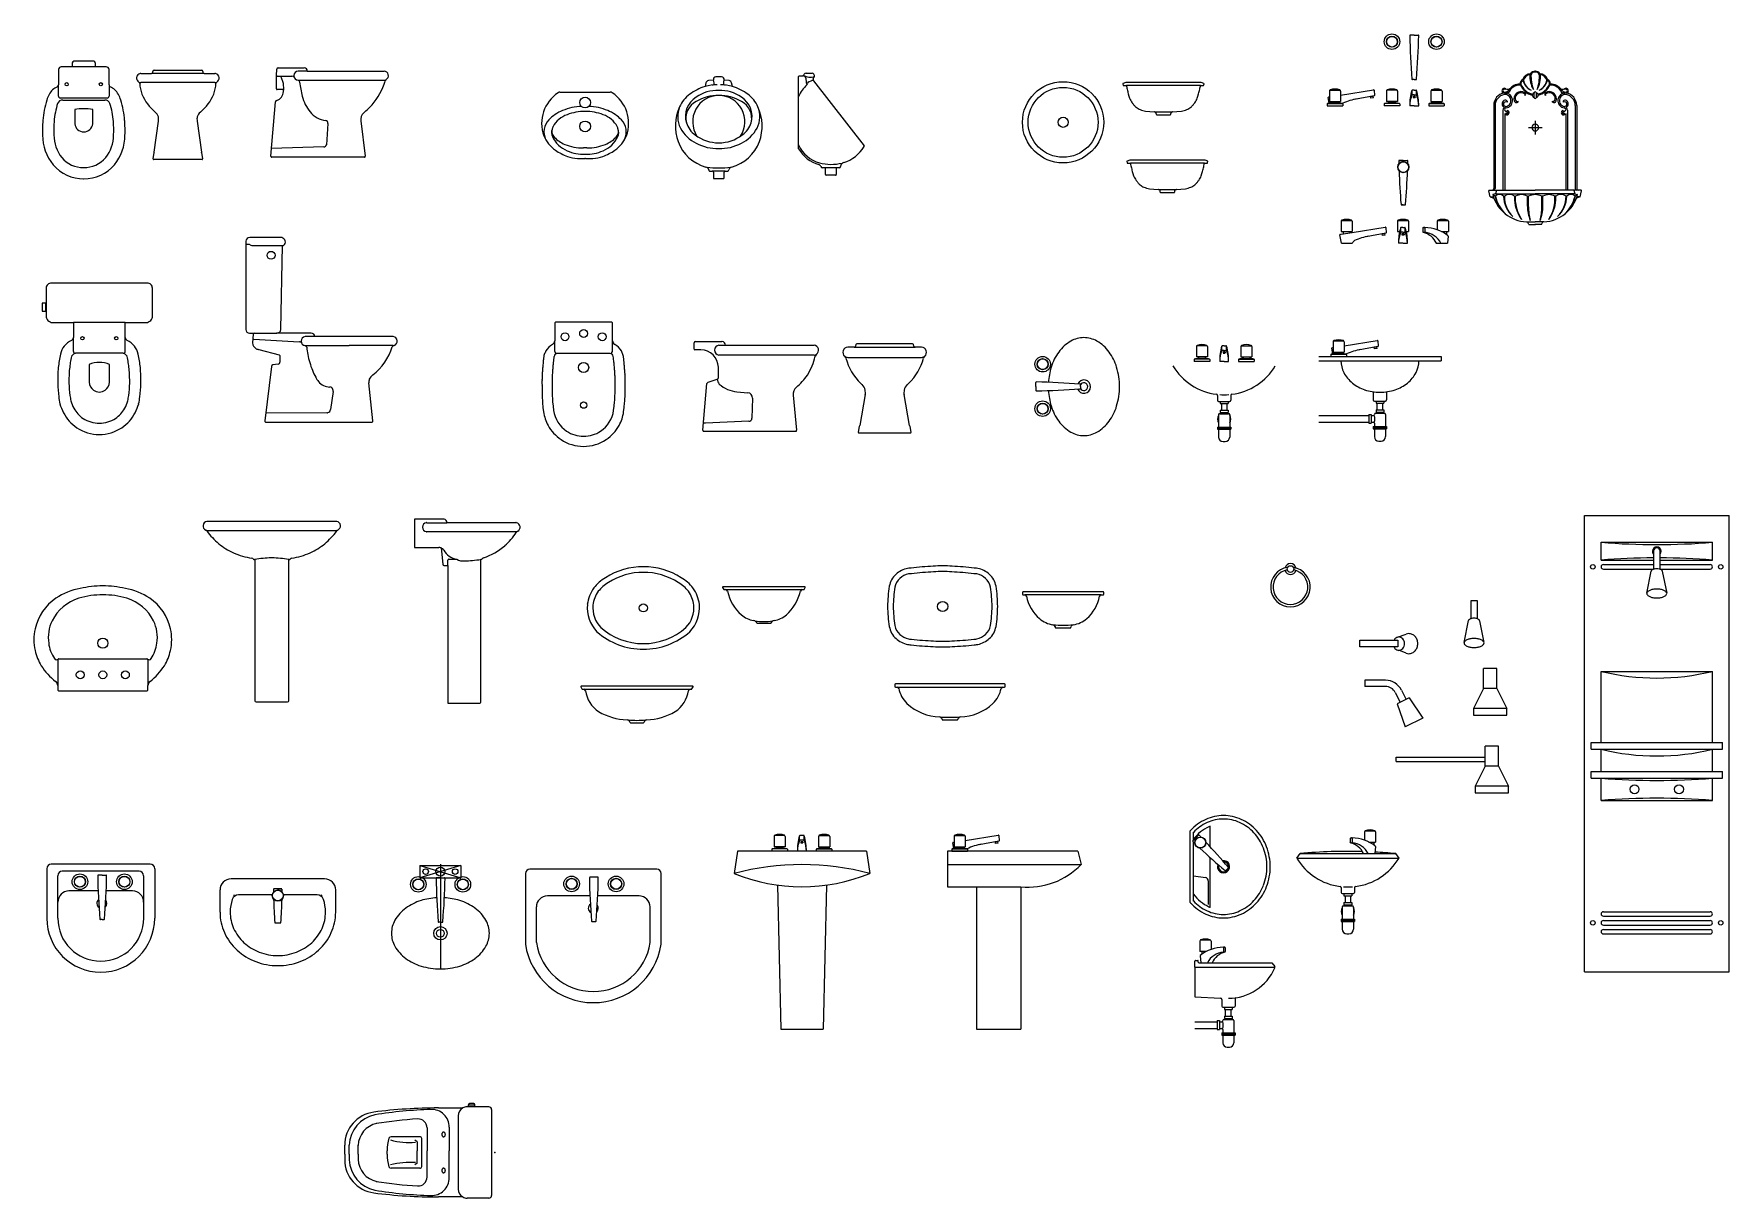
# Model space of a CAD drawing. Extents: x 48.37 to 55.99, y 194.47 to 199.7.
import ezdxf

# ---------------------------------------------------------------- set-up
doc = ezdxf.new("R2010")
doc.units = 0
doc.layers.get('0').update_dxf_attribs({"linetype": 'CONTINUOUS'})

msp = doc.modelspace()

# ---------------------------------------------------------------- linework, layer by layer
for p, q in [((54.5721, 199.6965), (54.5541, 199.6965)), ((54.5721, 199.6965), (54.5901, 199.6965)), ((48.4791, 199.5422), (48.4791, 199.4723)), ((48.5927, 199.5534), (48.4913, 199.5534)), ((48.541, 199.5716), (48.541, 199.5534)), ((48.5927, 199.5787), (48.5481, 199.5787)), ((48.6373, 199.5787), (48.5927, 199.5787)), ((48.694, 199.5534), (48.5927, 199.5534)), ((48.6444, 199.5716), (48.6444, 199.5534)), ((48.7062, 199.4723), (48.7062, 199.5422)), ((48.9024, 199.5288), (48.9029, 199.5323)), ((48.909, 199.5379), (49.0155, 199.5379)), ((49.0155, 199.5379), (49.1219, 199.5379)), ((49.128, 199.5323), (49.1285, 199.5288)), ((49.459, 199.5149), (49.4611, 199.5433)), ((49.4661, 199.5489), (49.5832, 199.5489)), ((49.5974, 199.5342), (49.5564, 199.5342)), ((49.5974, 199.5342), (49.7492, 199.5342)), ((49.7492, 199.5342), (49.9421, 199.5342)), ((48.4791, 199.4211), (48.4791, 199.4723)), ((48.7062, 199.4723), (48.7062, 199.4211)), ((49.0155, 199.4826), (48.8486, 199.4826)), ((48.8493, 199.5237), (48.8968, 199.5237)), ((49.0155, 199.5237), (48.8968, 199.5237)), ((49.1341, 199.5237), (49.0155, 199.5237)), ((49.1823, 199.4826), (49.0155, 199.4826)), ((49.1341, 199.5237), (49.1816, 199.5237)), ((49.4585, 199.4541), (49.459, 199.5149)), ((49.4626, 199.5119), (49.5285, 199.5119)), ((49.4871, 199.4878), (49.4788, 199.5119)), ((49.4894, 199.4819), (49.4905, 199.448)), ((49.5564, 199.4936), (49.7492, 199.4936)), ((49.7492, 199.4936), (49.9421, 199.4936)), ((51.3888, 199.4809), (51.3848, 199.4647)), ((51.4228, 199.4941), (51.4005, 199.4921)), ((51.4466, 199.5088), (51.4339, 199.5088)), ((51.4593, 199.5088), (51.4466, 199.5088)), ((51.4927, 199.4921), (51.4704, 199.4941)), ((51.5084, 199.4647), (51.5044, 199.4809)), ((51.8056, 199.1851), (51.8056, 199.51)), ((51.8086, 199.513), (51.8248, 199.513)), ((51.8284, 199.515), (51.8309, 199.5201)), ((51.8373, 199.5029), (51.8395, 199.4831)), ((51.8396, 199.5059), (51.8396, 199.5059)), ((51.84, 199.5247), (51.8664, 199.5247)), ((51.8512, 199.4866), (51.8654, 199.4927)), ((51.8725, 199.4912), (52.0996, 199.1982)), ((53.2628, 199.4777), (53.2644, 199.4702)), ((53.2755, 199.483), (53.2635, 199.4788)), ((53.2654, 199.4694), (53.2788, 199.4694)), ((53.4451, 199.4831), (53.2761, 199.4831)), ((53.4451, 199.4694), (53.2788, 199.4694)), ((53.614, 199.4831), (53.4451, 199.4831)), ((53.6113, 199.4694), (53.4451, 199.4694)), ((53.6113, 199.4694), (53.6247, 199.4694)), ((53.6267, 199.4788), (53.6147, 199.483)), ((53.6257, 199.4702), (53.6273, 199.4777)), ((54.5721, 199.4965), (54.5639, 199.4965)), ((54.5721, 199.4965), (54.5803, 199.4965)), ((54.9841, 199.4515), (54.9851, 199.4543)), ((55.2474, 199.4515), (55.2463, 199.4543)), ((48.6983, 199.4129), (48.4871, 199.4129)), ((48.4979, 199.4044), (48.5927, 199.4044)), ((48.5927, 199.4044), (48.6875, 199.4044)), ((49.4335, 199.1518), (49.4545, 199.3968)), ((49.4874, 199.451), (49.4621, 199.451)), ((49.4905, 199.4419), (49.4905, 199.448)), ((50.733, 199.4398), (50.846, 199.4398)), ((50.846, 199.4398), (50.959, 199.4398)), ((53.2869, 199.4324), (53.29, 199.4223)), ((53.29, 199.4223), (53.293, 199.4121)), ((53.5971, 199.4121), (53.6002, 199.4223)), ((53.6002, 199.4223), (53.6032, 199.4324)), ((54.1809, 199.3867), (54.1809, 199.3783)), ((54.1809, 199.3783), (54.2509, 199.3783)), ((54.1817, 199.3883), (54.25, 199.3883)), ((54.1899, 199.3899), (54.1847, 199.4155)), ((54.1864, 199.4179), (54.1909, 199.4186)), ((54.1909, 199.4449), (54.1909, 199.3983)), ((54.1909, 199.3983), (54.2409, 199.3983)), ((54.1936, 199.4483), (54.2372, 199.4483)), ((54.2009, 199.3983), (54.2009, 199.3931)), ((54.2009, 199.3913), (54.2309, 199.3913)), ((54.2309, 199.3983), (54.2309, 199.3931)), ((54.2406, 199.4265), (54.3895, 199.4501)), ((54.2409, 199.4449), (54.2409, 199.3983)), ((54.2509, 199.3867), (54.2509, 199.3783)), ((54.3917, 199.4232), (54.3042, 199.4074)), ((54.3881, 199.4205), (54.3763, 199.4183)), ((54.3774, 199.4124), (54.3763, 199.4183)), ((54.3774, 199.4182), (54.377, 199.4204)), ((54.3892, 199.4146), (54.3774, 199.4124)), ((54.3867, 199.4203), (54.3864, 199.4222)), ((54.3892, 199.4146), (54.3881, 199.4205)), ((54.3918, 199.4483), (54.3933, 199.4253)), ((54.4371, 199.3867), (54.4371, 199.3783)), ((54.5071, 199.3783), (54.4371, 199.3783)), ((54.5062, 199.3883), (54.4379, 199.3883)), ((54.4471, 199.4449), (54.4471, 199.3983)), ((54.4971, 199.3983), (54.4471, 199.3983)), ((54.4944, 199.4483), (54.4508, 199.4483)), ((54.4571, 199.3983), (54.4571, 199.3931)), ((54.4871, 199.3913), (54.4571, 199.3913)), ((54.4871, 199.3983), (54.4871, 199.3931)), ((54.4971, 199.4449), (54.4971, 199.3983)), ((54.5071, 199.3867), (54.5071, 199.3783)), ((54.5718, 199.3783), (54.5521, 199.3783)), ((54.5621, 199.4292), (54.5621, 199.4467)), ((54.5721, 199.4487), (54.5635, 199.4487)), ((54.5721, 199.4272), (54.5641, 199.4272)), ((54.5672, 199.4202), (54.5671, 199.4161)), ((54.5721, 199.4487), (54.5806, 199.4487)), ((54.5721, 199.4272), (54.5801, 199.4272)), ((54.5724, 199.3783), (54.5921, 199.3783)), ((54.5769, 199.4202), (54.5771, 199.4161)), ((54.5821, 199.4292), (54.5821, 199.4467)), ((54.6371, 199.3867), (54.6371, 199.3783)), ((54.6371, 199.3783), (54.7071, 199.3783)), ((54.6379, 199.3883), (54.7062, 199.3883)), ((54.6471, 199.4449), (54.6471, 199.3983)), ((54.6471, 199.3983), (54.6971, 199.3983)), ((54.6498, 199.4483), (54.6934, 199.4483)), ((54.6571, 199.3983), (54.6571, 199.3931)), ((54.6571, 199.3913), (54.6871, 199.3913)), ((54.6871, 199.3983), (54.6871, 199.3931)), ((54.6971, 199.4449), (54.6971, 199.3983)), ((54.7071, 199.3867), (54.7071, 199.3783)), ((54.9292, 199.38), (54.9292, 199.0068)), ((54.9358, 199.38), (54.9358, 199.0068)), ((54.9904, 199.3997), (54.9904, 199.3949)), ((54.9958, 199.4356), (54.9922, 199.4396)), ((55.1157, 199.4407), (55.1153, 199.4407)), ((55.1157, 199.4407), (55.1153, 199.4407)), ((55.1157, 199.4117), (55.1153, 199.4117)), ((55.1157, 199.4117), (55.1153, 199.4117)), ((55.1157, 199.4407), (55.1161, 199.4407)), ((55.1157, 199.4407), (55.1161, 199.4407)), ((55.1157, 199.4117), (55.1161, 199.4117)), ((55.1157, 199.4117), (55.1161, 199.4117)), ((55.2356, 199.4356), (55.2392, 199.4396)), ((55.2411, 199.3997), (55.2411, 199.3949)), ((55.2957, 199.38), (55.2957, 199.0068)), ((55.3022, 199.38), (55.3022, 199.0068)), ((48.5521, 199.3618), (48.5521, 199.2979)), ((48.6332, 199.2979), (48.6332, 199.3618)), ((48.9098, 199.1699), (48.9283, 199.3093)), ((49.1026, 199.3093), (49.1211, 199.1699)), ((49.8377, 199.3101), (49.8579, 199.1519)), ((53.364, 199.3544), (53.3842, 199.3528)), ((53.3842, 199.3528), (53.4045, 199.3513)), ((53.4055, 199.3513), (53.4846, 199.3513)), ((53.4153, 199.3371), (53.424, 199.3371)), ((53.424, 199.3371), (53.4381, 199.3371)), ((53.4381, 199.3371), (53.4451, 199.3371)), ((53.4451, 199.3371), (53.452, 199.3371)), ((53.452, 199.3371), (53.4661, 199.3371)), ((53.4661, 199.3371), (53.4748, 199.3371)), ((53.4856, 199.3513), (53.5059, 199.3528)), ((53.5059, 199.3528), (53.5262, 199.3544)), ((54.971, 199.3583), (54.971, 198.9992)), ((54.9788, 199.3435), (54.9788, 198.9992)), ((54.9847, 199.3689), (54.984, 199.3688)), ((55.1157, 199.3115), (55.1157, 199.2501)), ((55.2467, 199.3689), (55.2475, 199.3688)), ((55.2527, 199.3435), (55.2527, 198.9992)), ((55.2604, 199.3583), (55.2604, 198.9992)), ((49.6902, 199.2985), (49.6831, 199.2037)), ((50.6984, 199.2762), (50.6973, 199.2726)), ((50.9948, 199.2726), (50.9936, 199.2762)), ((55.085, 199.2808), (55.1464, 199.2808)), ((48.9039, 199.1405), (48.909, 199.1679)), ((49.1219, 199.1679), (49.127, 199.1405)), ((49.6709, 199.1941), (49.4365, 199.1863)), ((50.846, 199.1894), (50.8381, 199.1893)), ((50.8539, 199.1893), (50.846, 199.1894)), ((48.9095, 199.137), (48.9062, 199.137)), ((49.0155, 199.137), (48.9095, 199.137)), ((49.1214, 199.137), (49.0155, 199.137)), ((49.1247, 199.137), (49.1214, 199.137)), ((49.8544, 199.1479), (49.4371, 199.1479)), ((50.846, 199.1417), (50.8443, 199.1417)), ((50.8477, 199.1417), (50.846, 199.1417)), ((51.4076, 199.0845), (51.4172, 199.0845)), ((51.4466, 199.0845), (51.4197, 199.0845)), ((51.4223, 199.0795), (51.4223, 199.0541)), ((51.4735, 199.0845), (51.4466, 199.0845)), ((51.4709, 199.0541), (51.4709, 199.0795)), ((51.476, 199.0845), (51.4856, 199.0845)), ((51.9217, 199.0999), (51.9125, 199.0999)), ((51.9247, 199.1004), (51.9764, 199.1004)), ((51.9262, 199.0695), (51.9262, 199.0964)), ((51.9749, 199.0964), (51.9749, 199.0695)), ((51.987, 199.0999), (51.9779, 199.0999)), ((51.9957, 199.1131), (51.9936, 199.1055)), ((53.2806, 199.1289), (53.2823, 199.1215)), ((53.2933, 199.1343), (53.2813, 199.1301)), ((53.2833, 199.1207), (53.2967, 199.1207)), ((53.4629, 199.1344), (53.294, 199.1344)), ((53.4629, 199.1207), (53.2967, 199.1207)), ((53.3048, 199.0837), (53.3078, 199.0736)), ((53.3078, 199.0736), (53.3108, 199.0634)), ((53.6318, 199.1344), (53.4629, 199.1344)), ((53.6291, 199.1207), (53.4629, 199.1207)), ((53.615, 199.0634), (53.618, 199.0736)), ((53.618, 199.0736), (53.621, 199.0837)), ((53.6291, 199.1207), (53.6425, 199.1207)), ((53.6445, 199.1301), (53.6325, 199.1343)), ((53.6435, 199.1215), (53.6452, 199.1289)), ((54.5229, 199.1327), (54.5049, 199.1327)), ((54.5049, 199.1327), (54.5408, 199.1327)), ((54.5229, 199.1327), (54.5408, 199.1327)), ((51.4253, 199.0511), (51.4466, 199.0511)), ((51.4466, 199.0511), (51.4679, 199.0511)), ((51.9718, 199.0665), (51.9293, 199.0665)), ((53.3818, 199.0056), (53.4021, 199.0041)), ((53.4021, 199.0041), (53.4224, 199.0026)), ((53.4234, 199.0026), (53.5024, 199.0026)), ((53.5034, 199.0026), (53.5237, 199.0041)), ((53.5237, 199.0041), (53.544, 199.0056)), ((54.9095, 198.9992), (55.1157, 198.9992)), ((54.9413, 198.9992), (54.9369, 198.9825)), ((55.3219, 198.9992), (55.1157, 198.9992)), ((55.2901, 198.9992), (55.2945, 198.9825)), ((53.4332, 198.9884), (53.4419, 198.9884)), ((53.4419, 198.9884), (53.4559, 198.9884)), ((53.4559, 198.9884), (53.4629, 198.9884)), ((53.4629, 198.9884), (53.4699, 198.9884)), ((53.4699, 198.9884), (53.4839, 198.9884)), ((53.4839, 198.9884), (53.4926, 198.9884)), ((54.5229, 198.9327), (54.5147, 198.9327)), ((54.5147, 198.9327), (54.531, 198.9327)), ((54.5229, 198.9327), (54.531, 198.9327)), ((54.9133, 198.9691), (54.907, 198.9962)), ((54.9133, 198.9691), (54.9304, 198.9636)), ((54.9133, 198.9691), (54.9278, 198.9691)), ((54.9369, 198.9825), (54.9258, 198.9797)), ((54.9349, 198.9721), (54.9366, 198.9721)), ((54.9369, 198.9825), (55.1157, 198.9825)), ((54.9738, 198.9721), (54.9771, 198.9721)), ((55.0235, 198.9542), (55.0235, 198.9721)), ((55.0235, 198.9721), (55.0278, 198.9721)), ((55.0278, 198.9446), (55.0278, 198.9721)), ((55.0806, 198.9721), (55.0861, 198.9721)), ((55.0806, 198.9272), (55.0806, 198.9721)), ((55.0861, 198.9165), (55.0861, 198.9721)), ((55.2945, 198.9825), (55.1157, 198.9825)), ((55.1508, 198.9721), (55.1453, 198.9721)), ((55.1453, 198.9158), (55.1453, 198.9721)), ((55.1508, 198.9266), (55.1508, 198.9721)), ((55.208, 198.9721), (55.2036, 198.9721)), ((55.2036, 198.9446), (55.2036, 198.9721)), ((55.208, 198.9542), (55.208, 198.9721)), ((55.2577, 198.9721), (55.2543, 198.9721)), ((55.2945, 198.9825), (55.3056, 198.9797)), ((55.2966, 198.9721), (55.2948, 198.9721)), ((55.3181, 198.9691), (55.301, 198.9636)), ((55.3181, 198.9691), (55.3036, 198.9691)), ((55.3181, 198.9691), (55.3244, 198.9962)), ((54.2433, 198.8595), (54.2433, 198.8129)), ((54.246, 198.8629), (54.2896, 198.8629)), ((54.2933, 198.8595), (54.2933, 198.8129)), ((54.4967, 198.8595), (54.4967, 198.8129)), ((54.4994, 198.8629), (54.543, 198.8629)), ((54.5467, 198.8595), (54.5467, 198.8129)), ((54.6754, 198.8595), (54.6754, 198.8213)), ((54.6781, 198.8629), (54.7217, 198.8629)), ((54.7254, 198.8595), (54.7254, 198.8129)), ((55.0764, 198.8566), (55.1157, 198.8566)), ((55.0879, 198.8452), (55.0809, 198.8566)), ((55.0879, 198.8452), (55.1157, 198.8452)), ((55.155, 198.8566), (55.1157, 198.8566)), ((55.1435, 198.8452), (55.1157, 198.8452)), ((55.1435, 198.8452), (55.1505, 198.8566)), ((49.3212, 198.7705), (49.3212, 198.7563)), ((49.4824, 198.7862), (49.3385, 198.7862)), ((54.2447, 198.7611), (54.2371, 198.7983)), ((54.2388, 198.8007), (54.2433, 198.8014)), ((54.2433, 198.8129), (54.2933, 198.8129)), ((54.2433, 198.8014), (54.293, 198.8093)), ((54.2533, 198.8129), (54.2533, 198.803)), ((54.2833, 198.8129), (54.2833, 198.8076)), ((54.293, 198.8093), (54.4419, 198.8329)), ((54.4441, 198.806), (54.3566, 198.7902)), ((54.4405, 198.8033), (54.4287, 198.8011)), ((54.4298, 198.7952), (54.4287, 198.8011)), ((54.4298, 198.801), (54.4294, 198.8032)), ((54.4416, 198.7974), (54.4298, 198.7952)), ((54.4391, 198.8031), (54.4388, 198.805)), ((54.4416, 198.7974), (54.4405, 198.8033)), ((54.4442, 198.8311), (54.4457, 198.8081)), ((54.4967, 198.8129), (54.5063, 198.8129)), ((54.5115, 198.812), (54.5115, 198.8295)), ((54.5215, 198.8315), (54.5129, 198.8315)), ((54.5215, 198.81), (54.5135, 198.81)), ((54.5166, 198.803), (54.5165, 198.7989)), ((54.5215, 198.8315), (54.53, 198.8315)), ((54.5215, 198.81), (54.5295, 198.81)), ((54.5263, 198.803), (54.5265, 198.7989)), ((54.5315, 198.812), (54.5315, 198.8295)), ((54.5366, 198.8129), (54.5467, 198.8129)), ((54.6114, 198.8295), (54.6114, 198.812)), ((54.6114, 198.8115), (54.6114, 198.812)), ((54.6134, 198.8315), (54.6175, 198.8315)), ((54.6134, 198.81), (54.6175, 198.81)), ((54.6195, 198.8315), (54.6175, 198.8315)), ((54.6195, 198.8295), (54.6195, 198.812)), ((54.6949, 198.8129), (54.7254, 198.8129)), ((54.7166, 198.8128), (54.7166, 198.7999)), ((54.7243, 198.7929), (54.7216, 198.7605)), ((49.3212, 198.7563), (49.3212, 198.3728)), ((49.3212, 198.7563), (49.3359, 198.7563)), ((49.3496, 198.7502), (49.4855, 198.7502)), ((49.4784, 198.3726), (49.4855, 198.7502)), ((49.4855, 198.7502), (49.491, 198.7502)), ((54.2447, 198.7611), (54.2934, 198.7611)), ((54.5212, 198.7611), (54.5015, 198.7611)), ((54.5218, 198.7611), (54.5415, 198.7611)), ((54.6713, 198.7611), (54.7216, 198.7611)), ((48.4239, 198.5589), (48.4239, 198.4887)), ((48.6626, 198.582), (48.4474, 198.582)), ((48.8779, 198.582), (48.6626, 198.582)), ((48.9013, 198.435), (48.9013, 198.5589)), ((48.4061, 198.4907), (48.4061, 198.4553)), ((48.4224, 198.4907), (48.4061, 198.4907)), ((48.4224, 198.4887), (48.4224, 198.4907)), ((48.4239, 198.4887), (48.4224, 198.4887)), ((48.4224, 198.4583), (48.4224, 198.4887)), ((48.4239, 198.4887), (48.4239, 198.4583)), ((48.4061, 198.4553), (48.4224, 198.4553)), ((48.4224, 198.4583), (48.4239, 198.4583)), ((48.4224, 198.4553), (48.4224, 198.4583)), ((48.4239, 198.4583), (48.4239, 198.435)), ((48.4523, 198.4046), (48.546, 198.4046)), ((48.546, 198.4046), (48.546, 198.3372)), ((48.7792, 198.4046), (48.546, 198.4046)), ((48.7792, 198.4046), (48.8729, 198.4046)), ((48.7792, 198.3372), (48.7792, 198.4046)), ((50.7094, 198.4003), (50.7094, 198.3222)), ((50.8391, 198.4059), (50.7149, 198.4059)), ((50.9633, 198.4059), (50.8391, 198.4059)), ((50.9689, 198.3222), (50.9689, 198.4003)), ((48.546, 198.2748), (48.546, 198.3372)), ((48.7792, 198.2748), (48.7792, 198.3372)), ((49.3376, 198.3564), (49.3598, 198.3564)), ((49.3547, 198.3525), (49.3517, 198.3128)), ((49.3577, 198.329), (49.5615, 198.3179)), ((49.3598, 198.3564), (49.4596, 198.3564)), ((49.6152, 198.3564), (49.4596, 198.3564)), ((49.6314, 198.3412), (49.5873, 198.3412)), ((49.7855, 198.3412), (49.6314, 198.3412)), ((49.9837, 198.3412), (49.7855, 198.3412)), ((50.7094, 198.2755), (50.7094, 198.3222)), ((50.9689, 198.2755), (50.9689, 198.3222)), ((51.3357, 198.2851), (51.3357, 198.313)), ((51.3418, 198.3191), (51.4604, 198.3191)), ((54.2073, 198.3183), (54.2073, 198.2716)), ((54.21, 198.3216), (54.2536, 198.3216)), ((54.2571, 198.2998), (54.4059, 198.3234)), ((54.2573, 198.3183), (54.2573, 198.2716)), ((54.4082, 198.3216), (54.4098, 198.2986)), ((48.5577, 198.2672), (48.5557, 198.2673)), ((48.6626, 198.2672), (48.5577, 198.2672)), ((48.7675, 198.2672), (48.6626, 198.2672)), ((48.7695, 198.2673), (48.7675, 198.2672)), ((49.3747, 198.2841), (49.3779, 198.2833)), ((49.3793, 198.2831), (49.471, 198.2598)), ((49.4743, 198.256), (49.4743, 198.2261)), ((49.5873, 198.3007), (49.7855, 198.3007)), ((49.9837, 198.3007), (49.7855, 198.3007)), ((50.7094, 198.274), (50.7094, 198.2755)), ((50.8391, 198.2655), (50.7204, 198.2655)), ((50.9579, 198.2655), (50.8391, 198.2655)), ((50.9688, 198.274), (50.9689, 198.2755)), ((51.3661, 198.2821), (51.3388, 198.2821)), ((51.4472, 198.3028), (51.4771, 198.3028)), ((51.6611, 198.2577), (51.4472, 198.2577)), ((51.4771, 198.3028), (51.6611, 198.3028)), ((51.6611, 198.3028), (51.875, 198.3028)), ((51.875, 198.2577), (51.6611, 198.2577)), ((52.0553, 198.2934), (52.0259, 198.2934)), ((52.0259, 198.2478), (52.1922, 198.2478)), ((52.0553, 198.2934), (52.1922, 198.2934)), ((52.0624, 198.3051), (52.0609, 198.298)), ((52.1922, 198.3086), (52.0675, 198.3086)), ((52.3169, 198.3086), (52.1922, 198.3086)), ((52.1922, 198.2934), (52.329, 198.2934)), ((52.1922, 198.2478), (52.3584, 198.2478)), ((52.3234, 198.298), (52.3219, 198.3051)), ((52.3584, 198.2934), (52.329, 198.2934)), ((53.583, 198.2382), (53.583, 198.2298)), ((53.6521, 198.2398), (53.5838, 198.2398)), ((53.593, 198.2965), (53.593, 198.2498)), ((53.643, 198.2498), (53.593, 198.2498)), ((53.6403, 198.2998), (53.5967, 198.2998)), ((53.603, 198.2498), (53.603, 198.2446)), ((53.633, 198.2428), (53.603, 198.2428)), ((53.633, 198.2498), (53.633, 198.2446)), ((53.643, 198.2965), (53.643, 198.2498)), ((53.653, 198.2382), (53.653, 198.2298)), ((53.708, 198.2807), (53.708, 198.2982)), ((53.718, 198.3002), (53.7094, 198.3002)), ((53.718, 198.2787), (53.71, 198.2787)), ((53.7131, 198.2718), (53.713, 198.2677)), ((53.718, 198.3002), (53.7265, 198.3002)), ((53.718, 198.2787), (53.726, 198.2787)), ((53.7228, 198.2718), (53.723, 198.2677)), ((53.728, 198.2807), (53.728, 198.2982)), ((53.783, 198.2382), (53.783, 198.2298)), ((53.7838, 198.2398), (53.8521, 198.2398)), ((53.793, 198.2965), (53.793, 198.2498)), ((53.793, 198.2498), (53.843, 198.2498)), ((53.7957, 198.2998), (53.8393, 198.2998)), ((53.803, 198.2498), (53.803, 198.2446)), ((53.803, 198.2428), (53.833, 198.2428)), ((53.833, 198.2498), (53.833, 198.2446)), ((53.843, 198.2965), (53.843, 198.2498)), ((53.853, 198.2382), (53.853, 198.2298)), ((54.1429, 198.2516), (54.6929, 198.2516)), ((54.1973, 198.26), (54.1973, 198.2516)), ((54.1973, 198.2516), (54.2673, 198.2516)), ((54.1982, 198.2616), (54.2665, 198.2616)), ((54.2063, 198.2632), (54.2011, 198.2888)), ((54.2028, 198.2912), (54.2073, 198.2919)), ((54.2073, 198.2716), (54.2573, 198.2716)), ((54.2173, 198.2716), (54.2173, 198.2664)), ((54.2173, 198.2646), (54.2473, 198.2646)), ((54.2473, 198.2716), (54.2473, 198.2664)), ((54.2673, 198.26), (54.2673, 198.2516)), ((54.4081, 198.2965), (54.3206, 198.2807)), ((54.4045, 198.2938), (54.3927, 198.2916)), ((54.3938, 198.2857), (54.3927, 198.2916)), ((54.3938, 198.2916), (54.3934, 198.2937)), ((54.4056, 198.2879), (54.3938, 198.2857)), ((54.4032, 198.2936), (54.4028, 198.2955)), ((54.4056, 198.2879), (54.4045, 198.2938)), ((54.6929, 198.2516), (54.6929, 198.2316)), ((48.6165, 198.216), (48.6165, 198.1359)), ((48.7087, 198.1359), (48.7087, 198.216)), ((49.4363, 198.2069), (49.4066, 197.9622)), ((49.4667, 198.217), (49.442, 198.2136)), ((51.4452, 198.1567), (51.4452, 198.204)), ((53.653, 198.2298), (53.583, 198.2298)), ((53.7177, 198.2298), (53.698, 198.2298)), ((53.7183, 198.2298), (53.738, 198.2298)), ((53.783, 198.2298), (53.853, 198.2298)), ((54.1429, 198.2316), (54.6929, 198.2316)), ((49.713, 198.0944), (49.7019, 198.0133)), ((49.8919, 197.9621), (49.8737, 198.1329)), ((51.3747, 197.9206), (51.3934, 198.13)), ((51.3934, 198.13), (51.3935, 198.1305)), ((51.3986, 198.1361), (51.4399, 198.1492)), ((51.5283, 198.093), (51.577, 198.089)), ((52.0842, 198.1312), (52.0908, 198.1251)), ((52.2935, 198.1251), (52.3001, 198.1312)), ((52.8721, 198.1172), (52.8721, 198.1351)), ((52.8721, 198.1172), (52.8721, 198.0992)), ((53.0721, 198.1172), (53.0721, 198.1253)), ((53.0721, 198.1172), (53.0721, 198.109)), ((54.3879, 198.093), (54.3879, 198.0566)), ((54.4479, 198.093), (54.4479, 198.0566)), ((50.6546, 198.0435), (50.6566, 198.0232)), ((50.6566, 198.0232), (50.6592, 198.0029)), ((50.6998, 198.0473), (50.7017, 198.0283)), ((50.7017, 198.0283), (50.7041, 198.009)), ((50.9741, 198.009), (50.9765, 198.0283)), ((50.9765, 198.0283), (50.9784, 198.0473)), ((51.019, 198.0029), (51.0216, 198.0232)), ((51.0216, 198.0232), (51.0236, 198.0435)), ((51.5988, 198.0651), (51.5952, 197.9749)), ((51.7812, 198.0773), (51.7964, 197.9207)), ((52.105, 198.0805), (52.0812, 197.9412)), ((52.3031, 197.9412), (52.2794, 198.0805)), ((53.6877, 198.0771), (53.6877, 198.0548)), ((53.6927, 198.0498), (53.7427, 198.0498)), ((53.7002, 198.0498), (53.7002, 198.0398)), ((53.7002, 198.0498), (53.7352, 198.0498)), ((53.7002, 198.0398), (53.7352, 198.0398)), ((53.7002, 198.0098), (53.7002, 197.9998)), ((53.7002, 198.0098), (53.7352, 198.0098)), ((53.7052, 198.0398), (53.7052, 198.0098)), ((53.7052, 198.0398), (53.7052, 198.0098)), ((53.7302, 198.0398), (53.7302, 198.0098)), ((53.7352, 198.0498), (53.7352, 198.0398)), ((53.7352, 198.0098), (53.7352, 197.9998)), ((53.7477, 198.0771), (53.7477, 198.0548)), ((54.3929, 198.0516), (54.4429, 198.0516)), ((54.4004, 198.0516), (54.4004, 198.0416)), ((54.4004, 198.0516), (54.4179, 198.0516)), ((54.4004, 198.0416), (54.4179, 198.0416)), ((54.4004, 198.0116), (54.4004, 198.0016)), ((54.4004, 198.0116), (54.4179, 198.0116)), ((54.4054, 198.0116), (54.4054, 198.0416)), ((54.4179, 198.0516), (54.4354, 198.0516)), ((54.4179, 198.0416), (54.4354, 198.0416)), ((54.4179, 198.0116), (54.4354, 198.0116)), ((54.4304, 198.0116), (54.4304, 198.0416)), ((54.4354, 198.0516), (54.4354, 198.0416)), ((54.4354, 198.0116), (54.4354, 198.0016)), ((49.6858, 197.9991), (49.4109, 197.9975)), ((49.4116, 197.9565), (49.8868, 197.9565)), ((51.386, 197.9521), (51.3775, 197.9521)), ((51.387, 197.9521), (51.386, 197.9521)), ((51.581, 197.9607), (51.387, 197.9521)), ((52.0776, 197.9375), (52.0731, 197.9123)), ((52.0777, 197.9377), (52.0776, 197.9375)), ((52.3067, 197.9375), (52.3067, 197.9377)), ((52.3113, 197.9123), (52.3067, 197.9375)), ((53.6877, 197.9348), (53.6877, 197.9248)), ((53.6877, 197.9348), (53.7477, 197.9348)), ((53.6927, 197.9898), (53.6927, 197.9348)), ((53.6977, 197.9948), (53.7377, 197.9948)), ((53.7002, 197.9998), (53.7352, 197.9998)), ((53.7052, 197.9998), (53.7052, 197.9948)), ((53.7052, 197.9998), (53.7052, 197.9948)), ((53.7302, 197.9998), (53.7302, 197.9948)), ((53.7427, 197.9898), (53.7427, 197.9348)), ((53.7477, 197.9348), (53.7477, 197.9248)), ((54.1429, 197.9866), (54.3679, 197.9866)), ((54.1429, 197.9566), (54.3679, 197.9566)), ((54.3679, 197.9916), (54.3779, 197.9916)), ((54.3679, 197.9916), (54.3679, 197.9516)), ((54.3679, 197.9516), (54.3779, 197.9516)), ((54.3779, 197.9916), (54.3779, 197.9516)), ((54.3779, 197.9866), (54.3879, 197.9866)), ((54.3779, 197.9566), (54.3879, 197.9566)), ((54.3879, 197.9566), (54.3894, 197.9566)), ((54.3879, 197.9366), (54.3879, 197.9266)), ((54.3879, 197.9366), (54.4479, 197.9366)), ((54.3879, 197.9316), (54.4479, 197.9316)), ((54.3929, 197.9916), (54.3929, 197.9916)), ((54.3929, 197.9916), (54.3929, 197.9916)), ((54.3929, 197.9516), (54.3929, 197.9366)), ((54.3979, 197.9966), (54.4379, 197.9966)), ((54.4004, 198.0016), (54.4179, 198.0016)), ((54.4029, 198.0016), (54.4029, 197.9966)), ((54.4179, 198.0016), (54.4354, 198.0016)), ((54.4329, 198.0016), (54.4329, 197.9966)), ((54.4429, 197.9916), (54.4429, 197.9366)), ((54.4479, 197.9366), (54.4479, 197.9266)), ((51.7914, 197.9151), (51.3798, 197.9151)), ((52.0766, 197.9082), (52.0816, 197.9082)), ((52.0816, 197.9082), (52.1922, 197.9082)), ((52.1922, 197.9082), (52.3027, 197.9082)), ((52.3027, 197.9082), (52.3077, 197.9082)), ((53.6877, 197.9298), (53.7477, 197.9298)), ((53.6877, 197.9248), (53.7477, 197.9248)), ((53.6927, 197.9248), (53.6927, 197.8898)), ((53.7127, 197.8698), (53.7227, 197.8698)), ((53.7427, 197.9248), (53.7427, 197.8898)), ((54.3879, 197.9266), (54.4479, 197.9266)), ((54.3929, 197.9266), (54.3929, 197.8916)), ((54.4129, 197.8716), (54.4229, 197.8716)), ((54.4429, 197.9266), (54.4429, 197.8916)), ((49.2264, 197.5108), (49.1474, 197.5108)), ((49.4377, 197.5108), (49.2264, 197.5108)), ((49.6491, 197.5108), (49.4377, 197.5108)), ((49.728, 197.5108), (49.6491, 197.5108)), ((50.0797, 197.5212), (50.0797, 197.3934)), ((50.2105, 197.5212), (50.0797, 197.5212)), ((50.134, 197.5049), (50.2247, 197.5049)), ((50.3344, 197.5049), (50.2247, 197.5049)), ((50.5348, 197.5049), (50.3344, 197.5049)), ((55.3372, 195.4866), (55.3372, 197.5366)), ((55.3372, 197.5366), (55.9872, 197.5366)), ((55.9872, 195.4866), (55.9872, 197.5366)), ((49.147, 197.4703), (49.4377, 197.4703)), ((49.4377, 197.4703), (49.7284, 197.4703)), ((50.3344, 197.4644), (50.1339, 197.4644)), ((50.5349, 197.4644), (50.3344, 197.4644)), ((55.4122, 197.4166), (55.9122, 197.4166)), ((55.4122, 197.3366), (55.4122, 197.4166)), ((55.9122, 197.3366), (55.9122, 197.4166)), ((49.3546, 197.3415), (49.355, 197.3409)), ((49.3617, 197.3394), (49.3617, 196.7049)), ((49.4387, 197.3466), (49.4355, 197.3466)), ((49.5137, 196.7049), (49.5137, 197.3394)), ((49.5204, 197.3409), (49.5208, 197.3415)), ((50.0797, 197.3934), (50.1879, 197.3934)), ((50.1983, 197.3914), (50.2064, 197.3184)), ((50.2293, 197.3118), (50.2293, 197.3367)), ((50.2328, 197.3402), (50.2688, 197.3402)), ((50.3773, 196.698), (50.3773, 197.3402)), ((55.4122, 197.3366), (55.6472, 197.3366)), ((55.6472, 197.3766), (55.6472, 197.2955)), ((55.6772, 197.2955), (55.6772, 197.3766)), ((55.6772, 197.3366), (55.9122, 197.3366)), ((50.2115, 197.3129), (50.2293, 197.3118)), ((50.2293, 197.3118), (50.2287, 196.694)), ((55.4222, 197.3166), (55.6472, 197.3166)), ((55.4222, 197.2966), (55.6472, 197.2966)), ((55.6174, 197.1887), (55.6373, 197.2875)), ((55.6772, 197.3166), (55.9022, 197.3166)), ((55.6772, 197.2966), (55.9022, 197.2966)), ((55.6871, 197.2868), (55.707, 197.1885)), ((51.4639, 197.2139), (51.469, 197.2053)), ((51.6494, 197.2165), (51.4654, 197.2165)), ((51.471, 197.2043), (51.4771, 197.2043)), ((51.4771, 197.2043), (51.6494, 197.2043)), ((51.8334, 197.2165), (51.6494, 197.2165)), ((51.6494, 197.2043), (51.8217, 197.2043)), ((51.8217, 197.2043), (51.8278, 197.2043)), ((51.8299, 197.2053), (51.8349, 197.2139)), ((52.8115, 197.1916), (52.8115, 197.1835)), ((52.994, 197.1947), (52.8146, 197.1947)), ((52.8146, 197.1805), (52.8224, 197.1805)), ((52.829, 197.1805), (52.8224, 197.1805)), ((52.994, 197.1805), (52.829, 197.1805)), ((53.1734, 197.1947), (52.994, 197.1947)), ((53.1591, 197.1805), (52.994, 197.1805)), ((53.1656, 197.1805), (53.1591, 197.1805)), ((53.1656, 197.1805), (53.1734, 197.1805)), ((53.1765, 197.1835), (53.1765, 197.1916)), ((54.8258, 197.1542), (54.8258, 197.0732)), ((54.8558, 197.1542), (54.8258, 197.1542)), ((54.8558, 197.0732), (54.8558, 197.1542)), ((51.62, 197.0527), (51.6494, 197.0527)), ((51.6494, 197.0527), (51.6788, 197.0527)), ((52.9577, 197.0386), (52.9591, 197.0339)), ((52.961, 197.0325), (52.994, 197.0325)), ((52.994, 197.0325), (53.027, 197.0325)), ((53.0289, 197.0339), (53.0304, 197.0386)), ((54.796, 196.9663), (54.8159, 197.0651)), ((54.8658, 197.0644), (54.8856, 196.9661)), ((54.3283, 196.9763), (54.4983, 196.9763)), ((54.3283, 196.9463), (54.3283, 196.9763)), ((54.4983, 196.9463), (54.3283, 196.9463)), ((54.4963, 196.9901), (54.5364, 197.0042)), ((54.4983, 196.9763), (54.4983, 196.9463)), ((48.4756, 196.8886), (48.4756, 196.7728)), ((48.4812, 196.8931), (48.6783, 196.8931)), ((48.6783, 196.8931), (48.8755, 196.8931)), ((48.8811, 196.8886), (48.8811, 196.7728)), ((54.5353, 196.9187), (54.5033, 196.9313)), ((54.4431, 196.7967), (54.3507, 196.7967)), ((54.3507, 196.7967), (54.3507, 196.7689)), ((54.883, 196.76), (54.883, 196.85)), ((54.943, 196.85), (54.883, 196.85)), ((54.943, 196.76), (54.943, 196.85)), ((55.4122, 196.8366), (55.9122, 196.8366)), ((55.4122, 196.5166), (55.4122, 196.8366)), ((55.9122, 196.5166), (55.9122, 196.8366)), ((48.4756, 196.7728), (48.4756, 196.7533)), ((48.4802, 196.7492), (48.6783, 196.7492)), ((48.6783, 196.7492), (48.8765, 196.7492)), ((48.8811, 196.7533), (48.8811, 196.7728)), ((50.8269, 196.7671), (50.8315, 196.758)), ((51.0788, 196.7697), (50.8285, 196.7697)), ((50.833, 196.7571), (50.8404, 196.7571)), ((50.8404, 196.7571), (51.0788, 196.7571)), ((51.3292, 196.7697), (51.0788, 196.7697)), ((51.0788, 196.7571), (51.3173, 196.7571)), ((51.3173, 196.7571), (51.3247, 196.7571)), ((51.3262, 196.758), (51.3308, 196.7671)), ((52.2371, 196.7775), (52.2371, 196.7694)), ((52.4855, 196.7806), (52.2402, 196.7806)), ((52.2402, 196.7664), (52.248, 196.7664)), ((52.248, 196.7664), (52.2546, 196.7664)), ((52.2546, 196.7664), (52.4855, 196.7664)), ((52.7308, 196.7806), (52.4855, 196.7806)), ((52.4855, 196.7664), (52.7164, 196.7664)), ((52.7164, 196.7664), (52.723, 196.7664)), ((52.723, 196.7664), (52.7308, 196.7664)), ((52.7339, 196.7694), (52.7339, 196.7775)), ((54.442, 196.7689), (54.3507, 196.7689)), ((54.4867, 196.7413), (54.5085, 196.6976)), ((54.5488, 196.7177), (54.4951, 196.6909)), ((54.5146, 196.7525), (54.5354, 196.711)), ((54.5488, 196.7177), (54.6107, 196.6267)), ((54.883, 196.76), (54.838, 196.67)), ((54.943, 196.76), (54.883, 196.76)), ((54.943, 196.76), (54.988, 196.67)), ((49.3668, 196.6999), (49.4377, 196.6999)), ((49.4377, 196.6999), (49.5087, 196.6999)), ((50.2287, 196.694), (50.3732, 196.694)), ((54.4951, 196.6909), (54.5307, 196.5867)), ((54.838, 196.67), (54.838, 196.64)), ((54.988, 196.67), (54.838, 196.67)), ((54.838, 196.64), (54.988, 196.64)), ((54.988, 196.64), (54.988, 196.67)), ((51.05, 196.606), (51.0788, 196.606)), ((51.0788, 196.606), (51.1077, 196.606)), ((52.4491, 196.6245), (52.4506, 196.6198)), ((52.4525, 196.6184), (52.4855, 196.6184)), ((52.4855, 196.6184), (52.5185, 196.6184)), ((52.5204, 196.6198), (52.5219, 196.6245)), ((54.6107, 196.6267), (54.5307, 196.5867)), ((54.891, 196.4102), (54.891, 196.5002)), ((54.951, 196.5002), (54.891, 196.5002)), ((54.951, 196.4102), (54.951, 196.5002)), ((55.3672, 196.5166), (55.9572, 196.5166)), ((55.3672, 196.4866), (55.3672, 196.5166)), ((55.3672, 196.4866), (55.9572, 196.4866)), ((55.4122, 196.3866), (55.4122, 196.4866)), ((55.9122, 196.3866), (55.9122, 196.4866)), ((55.9572, 196.4866), (55.9572, 196.5166)), ((54.491, 196.4315), (54.491, 196.4515)), ((54.491, 196.4515), (54.891, 196.4515)), ((54.491, 196.4315), (54.891, 196.4315)), ((54.891, 196.4102), (54.846, 196.3202)), ((54.951, 196.4102), (54.891, 196.4102)), ((54.951, 196.4102), (54.996, 196.3202)), ((55.3672, 196.3866), (55.9572, 196.3866)), ((55.3672, 196.3566), (55.3672, 196.3866)), ((55.3672, 196.3566), (55.9572, 196.3566)), ((55.4122, 196.2566), (55.4122, 196.3566)), ((55.9122, 196.2566), (55.9122, 196.3566)), ((55.9572, 196.3566), (55.9572, 196.3866)), ((54.846, 196.3202), (54.846, 196.2902)), ((54.996, 196.3202), (54.846, 196.3202)), ((54.846, 196.2902), (54.996, 196.2902)), ((54.996, 196.2902), (54.996, 196.3202)), ((55.4122, 196.2566), (55.9122, 196.2566)), ((53.565, 195.7977), (53.565, 196.1197)), ((53.58, 196.079), (53.58, 196.1138)), ((53.655, 196.0484), (53.655, 196.1412)), ((54.3487, 196.116), (54.3487, 196.0778)), ((54.3514, 196.1194), (54.395, 196.1194)), ((54.3987, 196.116), (54.3987, 196.0694)), ((51.5303, 196.0286), (51.5153, 195.9286)), ((52.1103, 196.0286), (51.5303, 196.0286)), ((51.685, 196.037), (51.685, 196.0286)), ((51.7542, 196.0386), (51.6859, 196.0386)), ((51.695, 196.0952), (51.695, 196.0486)), ((51.745, 196.0486), (51.695, 196.0486)), ((51.7423, 196.0986), (51.6987, 196.0986)), ((51.705, 196.0486), (51.705, 196.0433)), ((51.735, 196.0415), (51.705, 196.0415)), ((51.735, 196.0486), (51.735, 196.0433)), ((51.745, 196.0952), (51.745, 196.0486)), ((51.755, 196.037), (51.755, 196.0286)), ((51.81, 196.0794), (51.81, 196.0969)), ((51.828, 196.0989), (51.8115, 196.0989)), ((51.828, 196.0774), (51.812, 196.0774)), ((51.8152, 196.0705), (51.815, 196.0664)), ((51.8249, 196.0705), (51.825, 196.0664)), ((51.83, 196.0794), (51.83, 196.0969)), ((51.885, 196.037), (51.885, 196.0286)), ((51.8859, 196.0386), (51.9542, 196.0386)), ((51.895, 196.0952), (51.895, 196.0486)), ((51.895, 196.0486), (51.945, 196.0486)), ((51.8977, 196.0986), (51.9413, 196.0986)), ((51.905, 196.0486), (51.905, 196.0433)), ((51.905, 196.0415), (51.935, 196.0415)), ((51.935, 196.0486), (51.935, 196.0433)), ((51.945, 196.0952), (51.945, 196.0486)), ((51.955, 196.037), (51.955, 196.0286)), ((52.1103, 196.0286), (52.1253, 195.9286)), ((52.4746, 196.0286), (52.4746, 195.8686)), ((53.0596, 196.0286), (52.4746, 196.0286)), ((52.4941, 196.0371), (52.4941, 196.0288)), ((52.4941, 196.0288), (52.5641, 196.0288)), ((52.495, 196.0388), (52.5633, 196.0388)), ((52.5031, 196.0404), (52.4979, 196.0659)), ((52.4996, 196.0683), (52.5041, 196.069)), ((52.5041, 196.0954), (52.5041, 196.0488)), ((52.5041, 196.0488), (52.5541, 196.0488)), ((52.5068, 196.0988), (52.5504, 196.0988)), ((52.5141, 196.0488), (52.5141, 196.0435)), ((52.5141, 196.0417), (52.5441, 196.0417)), ((52.5441, 196.0488), (52.5441, 196.0435)), ((52.5539, 196.0769), (52.7027, 196.1006)), ((52.5541, 196.0954), (52.5541, 196.0488)), ((52.5641, 196.0371), (52.5641, 196.0288)), ((52.7049, 196.0736), (52.6174, 196.0578)), ((52.7013, 196.0709), (52.6895, 196.0687)), ((52.6906, 196.0628), (52.6895, 196.0687)), ((52.6906, 196.0687), (52.6902, 196.0709)), ((52.7024, 196.065), (52.6906, 196.0628)), ((52.7, 196.0707), (52.6996, 196.0726)), ((52.7024, 196.065), (52.7013, 196.0709)), ((52.705, 196.0987), (52.7066, 196.0757)), ((53.0596, 196.0286), (53.0746, 195.9686)), ((53.5768, 196.0758), (53.6023, 196.1012)), ((53.5896, 196.0885), (53.5768, 196.0758)), ((53.58, 195.8036), (53.58, 196.0699)), ((53.5896, 196.0885), (53.6023, 196.1012)), ((54.2847, 196.086), (54.2847, 196.0685)), ((54.2847, 196.0681), (54.2847, 196.0685)), ((54.2867, 196.088), (54.2909, 196.088)), ((54.2867, 196.0665), (54.2909, 196.0665)), ((54.2929, 196.088), (54.2909, 196.088)), ((54.2929, 196.086), (54.2929, 196.0685)), ((54.3683, 196.0694), (54.3987, 196.0694)), ((54.3899, 196.0693), (54.3899, 196.0564)), ((54.3977, 196.0495), (54.3949, 196.0176)), ((48.4265, 195.9498), (48.4265, 195.7273)), ((48.8915, 195.9698), (48.4465, 195.9698)), ((48.9115, 195.9498), (48.9115, 195.7273)), ((50.103, 195.9645), (50.288, 195.9095)), ((50.288, 195.9645), (50.103, 195.9095)), ((50.103, 195.9645), (50.103, 195.9095)), ((50.103, 195.9645), (50.288, 195.9645)), ((50.1955, 195.9695), (50.1955, 195.4995)), ((50.288, 195.9645), (50.288, 195.9095)), ((52.4746, 195.9686), (53.0746, 195.9686)), ((53.655, 195.7762), (53.655, 196)), ((53.7252, 195.9413), (53.7367, 195.9529)), ((53.731, 195.9471), (53.7367, 195.9529)), ((54.0438, 195.9977), (54.0588, 196.0177)), ((54.0438, 195.9977), (54.5038, 195.9977)), ((54.0588, 196.0177), (54.4888, 196.0177)), ((54.5038, 195.9977), (54.4888, 196.0177)), ((48.476, 195.7998), (48.476, 195.9185)), ((48.8415, 195.9385), (48.496, 195.9385)), ((48.6754, 195.9214), (48.6575, 195.9214)), ((48.6754, 195.9214), (48.6934, 195.9214)), ((48.8615, 195.9185), (48.8615, 195.7273)), ((49.675, 195.9042), (49.255, 195.9042)), ((50.103, 195.9095), (50.288, 195.9095)), ((50.1963, 195.9095), (50.1783, 195.9095)), ((50.1963, 195.9095), (50.2142, 195.9095)), ((50.5776, 195.9278), (50.5776, 195.6106)), ((51.1676, 195.9478), (50.5976, 195.9478)), ((50.9031, 195.9116), (50.8672, 195.9116)), ((51.1876, 195.6106), (51.1876, 195.9278)), ((51.7102, 195.8762), (51.7253, 195.2286)), ((51.9305, 195.8762), (51.9153, 195.2286)), ((53.5807, 195.9176), (53.6334, 195.9101)), ((53.6463, 195.8952), (53.6463, 195.7895)), ((53.731, 195.9471), (53.7252, 195.9413)), ((48.476, 195.7273), (48.476, 195.7998)), ((48.6574, 195.8498), (48.526, 195.8498)), ((48.8115, 195.8498), (48.6935, 195.8498)), ((49.205, 195.7542), (49.205, 195.8542)), ((49.4402, 195.832), (49.2886, 195.832)), ((49.483, 195.8592), (49.447, 195.8592)), ((49.465, 195.8592), (49.447, 195.8592)), ((49.465, 195.8592), (49.483, 195.8592)), ((49.6414, 195.832), (49.4899, 195.832)), ((49.725, 195.7542), (49.725, 195.8542)), ((50.8676, 195.8278), (50.677, 195.8278)), ((51.0881, 195.8278), (50.9027, 195.8278)), ((52.4746, 195.8686), (52.8046, 195.8686)), ((52.6046, 195.8686), (52.6046, 195.2286)), ((52.8046, 195.8686), (52.8046, 195.2286)), ((54.2438, 195.8649), (54.2438, 195.8427)), ((54.2488, 195.8377), (54.2988, 195.8377)), ((54.2563, 195.8377), (54.2563, 195.8277)), ((54.2563, 195.8377), (54.2913, 195.8377)), ((54.2563, 195.8277), (54.2913, 195.8277)), ((54.2563, 195.7977), (54.2563, 195.7877)), ((54.2563, 195.7977), (54.2913, 195.7977)), ((54.2613, 195.8277), (54.2613, 195.7977)), ((54.2613, 195.8277), (54.2613, 195.7977)), ((54.2863, 195.8277), (54.2863, 195.7977)), ((54.2913, 195.8377), (54.2913, 195.8277)), ((54.2913, 195.7977), (54.2913, 195.7877)), ((54.3038, 195.8649), (54.3038, 195.8427)), ((48.6754, 195.7214), (48.6673, 195.7214)), ((48.6754, 195.7214), (48.6836, 195.7214)), ((50.627, 195.618), (50.627, 195.7778)), ((51.1381, 195.618), (51.1381, 195.7778)), ((54.2438, 195.7227), (54.2438, 195.7127)), ((54.2438, 195.7227), (54.3038, 195.7227)), ((54.2488, 195.7777), (54.2488, 195.7227)), ((54.2538, 195.7827), (54.2938, 195.7827)), ((54.2563, 195.7877), (54.2913, 195.7877)), ((54.2613, 195.7877), (54.2613, 195.7827)), ((54.2613, 195.7877), (54.2613, 195.7827)), ((54.2863, 195.7877), (54.2863, 195.7827)), ((54.2988, 195.7777), (54.2988, 195.7227)), ((54.3038, 195.7227), (54.3038, 195.7127)), ((55.4222, 195.7566), (55.9022, 195.7566)), ((55.4222, 195.7366), (55.9022, 195.7366)), ((49.4513, 195.707), (49.4787, 195.707)), ((50.1963, 195.7095), (50.1881, 195.7095)), ((50.1963, 195.7095), (50.2044, 195.7095)), ((50.8933, 195.7116), (50.877, 195.7116)), ((54.2438, 195.7177), (54.3038, 195.7177)), ((54.2438, 195.7127), (54.3038, 195.7127)), ((54.2488, 195.7127), (54.2488, 195.6777)), ((54.2688, 195.6577), (54.2788, 195.6577)), ((54.2988, 195.7127), (54.2988, 195.6777)), ((55.4222, 195.7166), (55.9022, 195.7166)), ((55.4222, 195.6966), (55.9022, 195.6966)), ((55.4222, 195.6766), (55.9022, 195.6766)), ((55.4222, 195.6566), (55.9022, 195.6566)), ((53.6088, 195.6248), (53.6088, 195.5782)), ((53.6392, 195.5782), (53.6088, 195.5782)), ((53.6561, 195.6282), (53.6124, 195.6282)), ((53.6176, 195.5781), (53.6176, 195.5652)), ((53.6588, 195.6248), (53.6588, 195.5866)), ((53.7146, 195.5968), (53.7166, 195.5968)), ((53.7146, 195.5948), (53.7146, 195.5773)), ((53.7208, 195.5968), (53.7166, 195.5968)), ((53.7208, 195.5753), (53.7166, 195.5753)), ((53.7228, 195.5948), (53.7228, 195.5773)), ((53.7228, 195.5769), (53.7228, 195.5773)), ((53.5868, 195.5073), (53.5868, 195.5348)), ((53.5868, 195.5073), (53.5868, 195.3747)), ((53.5868, 195.5073), (53.946, 195.5073)), ((53.5893, 195.5373), (53.5993, 195.5373)), ((53.6018, 195.5298), (53.6018, 195.5348)), ((53.6043, 195.5273), (53.9318, 195.5273)), ((53.6098, 195.5583), (53.6125, 195.5273)), ((53.9318, 195.5273), (53.9451, 195.5096)), ((55.3372, 195.4866), (55.9872, 195.4866)), ((53.5868, 195.3747), (53.7021, 195.3676)), ((53.7068, 195.3626), (53.7068, 195.3323)), ((53.7668, 195.365), (53.7668, 195.3323)), ((53.6868, 195.2673), (53.6968, 195.2673)), ((53.6868, 195.2673), (53.6868, 195.2273)), ((53.6968, 195.2673), (53.6968, 195.2273)), ((53.7118, 195.3273), (53.7618, 195.3273)), ((53.7118, 195.2673), (53.7118, 195.2673)), ((53.7118, 195.2673), (53.7118, 195.2673)), ((53.7168, 195.2723), (53.7568, 195.2723)), ((53.7193, 195.3273), (53.7193, 195.3173)), ((53.7193, 195.3273), (53.7368, 195.3273)), ((53.7193, 195.3173), (53.7368, 195.3173)), ((53.7193, 195.2873), (53.7193, 195.2773)), ((53.7193, 195.2873), (53.7368, 195.2873)), ((53.7193, 195.2773), (53.7368, 195.2773)), ((53.7218, 195.2773), (53.7218, 195.2723)), ((53.7243, 195.2873), (53.7243, 195.3173)), ((53.7368, 195.3273), (53.7543, 195.3273)), ((53.7368, 195.3173), (53.7543, 195.3173)), ((53.7368, 195.2873), (53.7543, 195.2873)), ((53.7368, 195.2773), (53.7543, 195.2773)), ((53.7493, 195.2873), (53.7493, 195.3173)), ((53.7518, 195.2773), (53.7518, 195.2723)), ((53.7543, 195.3273), (53.7543, 195.3173)), ((53.7543, 195.2873), (53.7543, 195.2773)), ((53.7618, 195.2673), (53.7618, 195.2123)), ((51.7253, 195.2286), (51.9153, 195.2286)), ((52.6046, 195.2286), (52.8046, 195.2286)), ((53.5868, 195.2623), (53.6868, 195.2623)), ((53.5868, 195.2323), (53.6868, 195.2323)), ((53.6868, 195.2273), (53.6968, 195.2273)), ((53.6968, 195.2623), (53.7068, 195.2623)), ((53.6968, 195.2323), (53.7068, 195.2323)), ((53.7068, 195.2323), (53.7083, 195.2323)), ((53.7068, 195.2123), (53.7068, 195.2023)), ((53.7068, 195.2123), (53.7668, 195.2123)), ((53.7068, 195.2073), (53.7668, 195.2073)), ((53.7068, 195.2023), (53.7668, 195.2023)), ((53.7118, 195.2273), (53.7118, 195.2123)), ((53.7118, 195.2023), (53.7118, 195.1673)), ((53.7618, 195.2023), (53.7618, 195.1673)), ((53.7668, 195.2123), (53.7668, 195.2023)), ((53.7318, 195.1473), (53.7418, 195.1473)), ((50.3219, 194.8795), (50.3219, 194.8889)), ((50.3219, 194.8889), (50.3501, 194.8889)), ((50.3451, 194.8939), (50.3269, 194.8939)), ((50.3501, 194.8795), (50.3501, 194.8889)), ((50.1864, 194.8745), (50.2962, 194.8745)), ((50.2755, 194.8395), (50.2755, 194.5095)), ((50.3219, 194.8795), (50.3155, 194.8795)), ((50.3501, 194.8795), (50.3219, 194.8795)), ((50.4135, 194.8795), (50.3501, 194.8795)), ((50.4255, 194.8675), (50.4255, 194.4815)), ((50.1027, 194.7453), (49.9739, 194.7453)), ((50.1124, 194.611), (50.1124, 194.7381)), ((50.1355, 194.7852), (50.1355, 194.682)), ((50.2355, 194.7881), (50.2355, 194.682)), ((49.7655, 194.682), (49.7655, 194.7071)), ((49.7655, 194.667), (49.7655, 194.682)), ((49.7655, 194.667), (49.7655, 194.6419)), ((49.7855, 194.682), (49.7855, 194.7071)), ((49.7855, 194.667), (49.7855, 194.682)), ((49.7855, 194.667), (49.7855, 194.6419)), ((49.8255, 194.682), (49.8255, 194.7071)), ((49.8255, 194.667), (49.8255, 194.682)), ((49.8255, 194.667), (49.8255, 194.6419)), ((49.9569, 194.667), (49.9569, 194.682)), ((50.0907, 194.7218), (50.0804, 194.7306)), ((50.0907, 194.7218), (50.0907, 194.682)), ((50.0907, 194.667), (50.0907, 194.682)), ((50.0907, 194.6272), (50.0907, 194.667)), ((50.1355, 194.667), (50.1355, 194.682)), ((50.1355, 194.5639), (50.1355, 194.667)), ((50.2355, 194.667), (50.2355, 194.682)), ((50.2355, 194.561), (50.2355, 194.667)), ((50.4255, 194.667), (50.4255, 194.6419)), ((50.1027, 194.6037), (49.9739, 194.6037)), ((50.0907, 194.6272), (50.0804, 194.6184)), ((50.2962, 194.4745), (50.1864, 194.4745)), ((50.4135, 194.4695), (50.3155, 194.4695))]:
    msp.add_line(p, q)
for centre, radius in [((54.4721, 199.6665), 0.035), ((54.4721, 199.6665), 0.025), ((54.4721, 199.6665), 0.024), ((54.6721, 199.6665), 0.035), ((54.6721, 199.6665), 0.025), ((54.6721, 199.6665), 0.024), ((48.5161, 199.4753), 0.0071), ((48.6692, 199.4753), 0.0071), ((52.994, 199.3042), 0.1825), ((52.994, 199.3042), 0.1571), ((50.846, 199.3931), 0.0243), ((50.846, 199.2857), 0.0243), ((52.994, 199.3042), 0.0228), ((54.5229, 199.1027), 0.025), ((54.5229, 199.1027), 0.024), ((49.4345, 198.7066), 0.0177), ((48.5866, 198.3336), 0.0076), ((48.7386, 198.3336), 0.0076), ((50.7555, 198.3405), 0.0177), ((50.8391, 198.3552), 0.0177), ((50.9227, 198.3405), 0.0177), ((52.9021, 198.2172), 0.035), ((52.9021, 198.2172), 0.025), ((52.9021, 198.2172), 0.024), ((50.8391, 198.2026), 0.0228), ((50.8391, 198.0333), 0.0142), ((52.9021, 198.0172), 0.035), ((52.9021, 198.0172), 0.025), ((52.9021, 198.0172), 0.024), ((54.0162, 197.2966), 0.015), ((55.3747, 197.3066), 0.01), ((55.9497, 197.3066), 0.01), ((51.1076, 197.1218), 0.0182), ((52.4528, 197.1285), 0.0228), ((48.6783, 196.9631), 0.0228), ((48.577, 196.8211), 0.0177), ((48.6783, 196.8211), 0.0177), ((48.7797, 196.8211), 0.0177), ((55.5622, 196.3066), 0.02), ((55.7622, 196.3066), 0.02), ((53.6108, 196.0673), 0.025), ((53.6108, 196.0673), 0.024), ((50.1955, 195.9369), 0.02), ((48.5754, 195.8914), 0.035), ((48.5754, 195.8914), 0.025), ((48.5754, 195.8914), 0.024), ((48.7754, 195.8914), 0.035), ((48.7754, 195.8914), 0.025), ((48.7754, 195.8914), 0.024), ((50.0963, 195.8795), 0.035), ((50.0963, 195.8795), 0.025), ((50.0963, 195.8795), 0.024), ((50.1292, 195.9369), 0.0125), ((50.2617, 195.9369), 0.0125), ((50.2963, 195.8795), 0.035), ((50.2963, 195.8795), 0.025), ((50.2963, 195.8795), 0.024), ((50.7852, 195.8816), 0.035), ((50.7852, 195.8816), 0.025), ((50.7852, 195.8816), 0.024), ((50.9852, 195.8816), 0.035), ((50.9852, 195.8816), 0.025), ((50.9852, 195.8816), 0.024), ((49.465, 195.8292), 0.025), ((49.465, 195.8292), 0.024), ((50.1955, 195.6595), 0.03), ((50.1955, 195.6595), 0.0175), ((55.3747, 195.7066), 0.01), ((55.9497, 195.7066), 0.01)]:
    msp.add_circle(centre, radius)
for centre, radius, start, end in [((54.5541, 199.6945), 0.002, 90, 180.88971), ((57.4015, 199.7387), 2.8497, 180.88971, 184.83899), ((51.7427, 199.7387), 2.8497, 355.16101, 359.11029), ((54.5901, 199.6945), 0.002, 359.11029, 90), ((48.4909, 199.5416), 0.0117, 87.80775, 177.21314), ((48.5483, 199.5714), 0.00728, 91.42613, 178.57387), ((48.6371, 199.5714), 0.00728, 1.42613, 88.57387), ((48.6945, 199.5416), 0.0117, 2.78686, 92.19225), ((48.9087, 199.5322), 0.00574, 86.57921, 178.44168), ((49.1222, 199.5322), 0.00574, 1.55832, 93.42079), ((49.4665, 199.5434), 0.00547, 94.16157, 181.29105), ((49.5569, 199.5139), 0.0203, 91.37704, 268.62296), ((49.5818, 199.5332), 0.0157, 3.35243, 84.6374), ((49.9416, 199.5139), 0.0203, 299.83956, 88.62296), ((55.1164, 199.5045), 0.0295, 91.30976, 142.32963), ((55.115, 199.5045), 0.0295, 37.67037, 88.69024), ((48.5054, 199.3929), 0.0776, 113.42685, 151.73413), ((48.4705, 199.4718), 0.00861, 297.91698, 3.36751), ((48.7148, 199.4718), 0.00861, 176.63249, 242.08302), ((48.6799, 199.3929), 0.0776, 28.26587, 66.57315), ((48.8506, 199.5032), 0.0207, 104.28822, 240.88353), ((48.8363, 199.4779), 0.00832, 1.34115, 59.45835), ((48.8506, 199.5032), 0.0207, 240.88353, 257.39811), ((48.9648, 199.4781), 0.1202, 180.00135, 203.09204), ((48.8494, 199.506), 0.0177, 90.46625, 102.64025), ((48.8483, 199.4911), 0.00847, 254.90546, 271.98711), ((48.8969, 199.5293), 0.0056, 269.96754, 354.57984), ((49.1341, 199.5293), 0.0056, 185.42016, 270.03246), ((49.0661, 199.4781), 0.1202, 336.90796, 359.99865), ((49.1815, 199.506), 0.0177, 77.35975, 89.53375), ((49.1826, 199.4911), 0.00847, 268.01289, 285.09454), ((49.1803, 199.5032), 0.0207, 282.60189, 299.11647), ((49.1803, 199.5032), 0.0207, 299.11647, 75.71178), ((49.1946, 199.4779), 0.00832, 120.54165, 178.65885), ((49.4624, 199.5152), 0.00334, 185.04767, 273.74974), ((49.4677, 199.4768), 0.0223, 20.49568, 29.49437), ((49.4803, 199.4806), 0.00927, 7.62127, 25.57896), ((49.5292, 199.5022), 0.00973, 25.17182, 94.44289), ((49.5523, 199.4833), 0.0108, 6.29973, 74.78698), ((50.3093, 199.5845), 0.753, 187.63142, 192.48996), ((49.6542, 199.5819), 0.3072, 319.66807, 342.50108), ((49.9416, 199.5139), 0.0203, 271.37704, 299.83956), ((49.9596, 199.4861), 0.013, 127.81284, 164.30082), ((51.4427, 199.2627), 0.2101, 105.99537, 127.13474), ((51.4427, 199.2627), 0.2101, 90.85857, 105.99537), ((51.4031, 199.4776), 0.0147, 100.36255, 167.09139), ((51.4173, 199.4799), 0.0086, 273.01423, 6.55652), ((51.434, 199.4971), 0.0116, 90.38189, 195.24869), ((51.3852, 199.4785), 0.0407, 3.43136, 22.55788), ((51.4506, 199.2627), 0.2101, 74.00463, 89.14143), ((51.4592, 199.4971), 0.0116, 344.75131, 89.61811), ((51.4759, 199.4799), 0.0086, 173.44348, 266.98577), ((51.508, 199.4785), 0.0407, 157.44212, 176.56864), ((51.4901, 199.4776), 0.0147, 12.90861, 79.63745), ((51.4506, 199.2627), 0.2101, 52.86526, 74.00463), ((51.8086, 199.51), 0.00304, 90, 180), ((51.9345, 199.366), 0.1403, 130.94406, 156.79706), ((51.8254, 199.5003), 0.0127, 90.58517, 92.42386), ((51.8251, 199.5167), 0.0037, 272.44486, 332.96088), ((51.8254, 199.5003), 0.0127, 57.03053, 90.58517), ((51.8578, 199.5596), 0.0534, 236.62, 290.03106), ((51.8392, 199.515), 0.00969, 84.79564, 148.33446), ((51.8262, 199.5016), 0.0112, 6.48307, 57.03053), ((51.8371, 199.5055), 0.00253, 47.3931, 47.53756), ((51.8492, 199.4839), 0.00966, 184.68527, 242.59506), ((51.8371, 199.4778), 0.008, 313.06307, 1.6972), ((51.8569, 199.4762), 0.0119, 118.50086, 170.98424), ((51.8674, 199.4848), 0.00817, 51.52815, 104.28233), ((51.8671, 199.5164), 0.00831, 26.61791, 94.66658), ((51.8801, 199.4971), 0.00958, 153.60277, 217.81842), ((51.8401, 199.5243), 0.0389, 323.77058, 337.51391), ((51.864, 199.5132), 0.0126, 342.85862, 33.40159), ((53.2638, 199.4779), 0.00101, 109.09349, 192.52881), ((53.2654, 199.4704), 0.00101, 192.52881, 270), ((53.2761, 199.4811), 0.00203, 90, 109.09349), ((53.6745, 199.5269), 0.3999, 188.26853, 189.2238), ((57.5832, 200.4204), 4.4086, 192.54534, 192.81542), ((49.307, 200.4204), 4.4086, 347.18458, 347.45466), ((53.2156, 199.5269), 0.3999, 350.7762, 351.73147), ((53.614, 199.4811), 0.00203, 70.90651, 90), ((53.6247, 199.4704), 0.00101, 270, 347.47119), ((53.6263, 199.4779), 0.00101, 347.47119, 70.90651), ((54.5639, 199.4985), 0.002, 184.83899, 270), ((54.5803, 199.4985), 0.002, 270, 355.16101), ((54.9771, 199.4463), 0.0107, 54.47596, 269.99985), ((54.992, 199.4721), 0.0191, 243.39378, 315.12489), ((55.047, 199.4174), 0.0543, 86.72328, 160.34943), ((55.047, 199.4174), 0.0584, 90.03206, 144.65933), ((55.0699, 199.4761), 0.0229, 114.77465, 180.73997), ((55.1175, 199.4973), 0.0721, 200.84049, 257.88123), ((55.0699, 199.4761), 0.0188, 120.00558, 180.73997), ((55.1186, 199.502), 0.0724, 201.11721, 258.03519), ((55.0944, 199.4869), 0.0356, 92.14786, 163.63784), ((55.126, 199.5098), 0.0678, 194.88974, 245.34302), ((55.0944, 199.4869), 0.0314, 93.7198, 168.40754), ((55.1264, 199.5054), 0.064, 190.96124, 243.31631), ((55.208, 199.509), 0.116, 175.38476, 209.87013), ((55.262, 199.5093), 0.1652, 175.91349, 200.60153), ((55.1164, 199.5045), 0.0253, 91.30976, 139.06949), ((55.115, 199.5045), 0.0253, 40.93051, 88.69024), ((54.9694, 199.5093), 0.1652, 339.39847, 4.08651), ((55.0234, 199.509), 0.116, 330.12988, 4.61524), ((55.1128, 199.502), 0.0724, 281.96481, 338.88279), ((55.1139, 199.4973), 0.0721, 282.11877, 339.15951), ((55.105, 199.5054), 0.064, 296.68369, 349.03876), ((55.1054, 199.5098), 0.0678, 294.65698, 345.11026), ((55.137, 199.4869), 0.0356, 16.36216, 87.85214), ((55.137, 199.4869), 0.0314, 11.59246, 86.2802), ((55.1616, 199.4761), 0.0188, 359.26003, 59.99442), ((55.1616, 199.4761), 0.0229, 359.26003, 65.22535), ((55.1845, 199.4174), 0.0543, 19.65057, 93.27672), ((55.1845, 199.4174), 0.0584, 35.34067, 89.96794), ((55.2394, 199.4721), 0.0191, 224.87511, 296.60622), ((55.2543, 199.4463), 0.0107, 270.00015, 125.52404), ((48.84, 199.2764), 0.4327, 162.82764, 175.24114), ((48.5291, 199.3773), 0.1059, 150.36071, 165.34927), ((48.84, 199.2764), 0.382, 162.82764, 175.24197), ((48.4974, 199.3804), 0.0239, 88.72685, 158.65328), ((48.4871, 199.4209), 0.00792, 178.42835, 270), ((48.688, 199.3804), 0.0239, 21.34672, 91.27315), ((48.6983, 199.4209), 0.00792, 270, 1.57165), ((48.3453, 199.2764), 0.382, 4.75803, 17.17236), ((48.6562, 199.3773), 0.1059, 14.65073, 29.63929), ((48.3453, 199.2764), 0.4327, 4.75886, 17.17236), ((49.0367, 199.5029), 0.1961, 201.52251, 231.29504), ((48.9942, 199.5029), 0.1961, 308.70496, 338.47749), ((49.4624, 199.3951), 0.00809, 106.81279, 168.16632), ((49.4616, 199.454), 0.00302, 178.66092, 280.13649), ((49.4473, 199.4442), 0.0432, 287.15209, 356.99499), ((49.4872, 199.4478), 0.00325, 3.63801, 86.36199), ((49.7725, 199.4765), 0.2059, 195.45616, 217.67395), ((49.6514, 199.5891), 0.314, 309.43501, 318.99534), ((50.814, 199.3001), 0.1634, 123.27463, 200.0365), ((50.7332, 199.4254), 0.0144, 90.94498, 127.93509), ((50.9588, 199.4254), 0.0144, 52.06491, 89.05502), ((50.878, 199.3001), 0.1634, 339.9635, 56.72537), ((51.4011, 199.3161), 0.1425, 126.78494, 156.27074), ((51.3968, 199.331), 0.0999, 121.10695, 196.6134), ((51.382, 199.3225), 0.0833, 116.16991, 193.93056), ((51.447, 199.3069), 0.1177, 90.20901, 213.22762), ((51.4407, 199.2851), 0.1624, 87.92048, 126.00294), ((51.4418, 199.2412), 0.1835, 88.48446, 121.73469), ((51.4525, 199.2851), 0.1624, 53.99706, 92.07952), ((51.4515, 199.2412), 0.1835, 58.26531, 91.51554), ((51.4462, 199.3069), 0.1177, 326.77238, 89.79099), ((51.4964, 199.331), 0.0999, 343.3866, 58.89305), ((51.5113, 199.3225), 0.0833, 346.06944, 63.83009), ((51.4921, 199.3161), 0.1425, 23.72926, 53.21506), ((54.9722, 199.8591), 1.7384, 193.86405, 194.20844), ((53.3436, 199.4333), 0.0548, 202.75502, 214.86657), ((54.1098, 199.8818), 0.9425, 210.60441, 211.32311), ((53.4311, 199.4788), 0.1534, 214.50283, 219.23696), ((53.4145, 199.4739), 0.1377, 222.01503, 227.98497), ((53.4756, 199.4739), 0.1377, 312.01503, 317.98497), ((53.459, 199.4788), 0.1534, 320.76304, 325.49717), ((52.7804, 199.8818), 0.9425, 328.67689, 329.39559), ((53.5466, 199.4333), 0.0548, 325.13343, 337.24498), ((51.918, 199.8591), 1.7384, 345.79156, 346.13595), ((54.1829, 199.3867), 0.002, 101.15094, 180), ((54.2159, 199.2193), 0.1726, 95.58633, 101.15094), ((54.1866, 199.4159), 0.002, 97.02256, 191.54178), ((54.1959, 199.4449), 0.005, 110.24571, 180), ((54.2159, 199.3907), 0.0628, 69.75429, 110.24571), ((54.1989, 199.3931), 0.002, 275.58633, 0), ((54.2329, 199.3931), 0.002, 180, 264.41367), ((54.2159, 199.2193), 0.1726, 78.84906, 84.41367), ((54.2359, 199.4449), 0.005, 0, 69.75429), ((54.2489, 199.3867), 0.002, 0, 78.84906), ((54.3523, 199.1748), 0.2375, 98.81483, 115.06836), ((54.3898, 199.4482), 0.002, 3.77102, 99.02256), ((54.3913, 199.4252), 0.002, 280.60573, 3.77102), ((54.4391, 199.3867), 0.002, 101.15094, 180), ((54.4721, 199.2193), 0.1726, 95.58633, 101.15094), ((54.4521, 199.4449), 0.005, 110.24571, 180), ((54.4721, 199.3907), 0.0628, 69.75429, 110.24571), ((54.4551, 199.3931), 0.002, 275.58633, 0), ((54.4891, 199.3931), 0.002, 180, 264.41367), ((54.4721, 199.2193), 0.1726, 78.84906, 84.41367), ((54.4921, 199.4449), 0.005, 0, 69.75429), ((54.5051, 199.3867), 0.002, 0, 78.84906), ((54.7556, 199.3853), 0.2037, 162.27446, 181.9578), ((54.6783, 199.3779), 0.1263, 157.04206, 179.82013), ((54.5635, 199.4467), 0.002, 90, 162.27446), ((54.5641, 199.4467), 0.002, 90, 180), ((54.5641, 199.4292), 0.002, 180, 270), ((54.5673, 199.42), 0.00025, 112.74459, 180), ((54.5673, 199.4161), 0.00025, 112.74459, 180), ((54.5673, 199.4161), 0.00025, 180, 247.25541), ((54.5696, 199.4146), 0.00608, 99.85108, 112.74459), ((54.5696, 199.4108), 0.00608, 99.85108, 112.74459), ((54.5696, 199.4215), 0.00608, 247.25541, 260.14892), ((54.5711, 199.406), 0.0148, 94.11405, 99.85108), ((54.5711, 199.4022), 0.0148, 94.11405, 99.85108), ((54.5711, 199.4301), 0.0148, 260.14892, 265.88595), ((54.5721, 199.3921), 0.0288, 90, 94.11405), ((54.5721, 199.3882), 0.0288, 90, 94.11405), ((54.5721, 199.444), 0.0288, 265.88595, 270), ((54.5721, 199.3921), 0.0288, 85.88595, 90), ((54.5721, 199.3882), 0.0288, 85.88595, 90), ((54.5721, 199.444), 0.0288, 270, 274.11405), ((54.5731, 199.406), 0.0148, 80.14892, 85.88595), ((54.5731, 199.4022), 0.0148, 80.14892, 85.88595), ((54.5731, 199.4301), 0.0148, 274.11405, 279.85108), ((54.5746, 199.4146), 0.00608, 67.25541, 80.14892), ((54.5746, 199.4108), 0.00608, 67.25541, 80.14892), ((54.5746, 199.4215), 0.00608, 279.85108, 292.74459), ((54.5768, 199.42), 0.00025, 0, 67.25541), ((54.5768, 199.4161), 0.00025, 0, 67.25541), ((54.5768, 199.4161), 0.00025, 292.74459, 0), ((54.5801, 199.4467), 0.002, 360, 90), ((54.5801, 199.4292), 0.002, 270, 360), ((54.5806, 199.4467), 0.002, 17.72554, 90), ((54.4658, 199.3779), 0.1263, 0.17987, 22.95794), ((54.3885, 199.3853), 0.2037, 358.0422, 17.72554), ((54.6391, 199.3867), 0.002, 101.15094, 180), ((54.6721, 199.2193), 0.1726, 95.58633, 101.15094), ((54.6521, 199.4449), 0.005, 110.24571, 180), ((54.6721, 199.3907), 0.0628, 69.75429, 110.24571), ((54.6551, 199.3931), 0.002, 275.58633, 0), ((54.6891, 199.3931), 0.002, 180, 264.41367), ((54.6721, 199.2193), 0.1726, 78.84906, 84.41367), ((54.6921, 199.4449), 0.005, 0, 69.75429), ((54.7051, 199.3867), 0.002, 0, 78.84906), ((54.9856, 199.38), 0.0564, 99.44001, 179.99999), ((54.9856, 199.38), 0.0498, 100.36106, 179.99999), ((54.9855, 199.3864), 0.0185, 123.82811, 241.12083), ((54.965, 199.4372), 0.00454, 306.65115, 40.91824), ((54.9769, 199.4461), 0.00595, 144.34483, 269.99972), ((54.979, 199.4446), 0.00853, 53.92828, 144.34483), ((54.9804, 199.4028), 0.033, 96.1983, 102.80331), ((54.9855, 199.3864), 0.0117, 153.58939, 220.34993), ((54.9813, 199.3885), 0.00695, 112.60508, 161.11451), ((54.9816, 199.3923), 0.0115, 40.48913, 123.82811), ((54.9804, 199.4032), 0.0262, 5.76213, 98.3178), ((54.9835, 199.3847), 0.00902, 220.34993, 278.57652), ((54.9771, 199.468), 0.0278, 269.41834, 324.07108), ((54.9844, 199.381), 0.0152, 66.99917, 112.60509), ((54.9769, 199.4674), 0.0318, 276.59373, 298.79864), ((54.9804, 199.4028), 0.033, 6.32729, 89.44804), ((54.981, 199.4014), 0.0327, 276.55721, 8.88377), ((54.981, 199.4014), 0.0259, 278.57653, 9.74816), ((55.0524, 199.41), 0.0323, 57.22401, 199.23143), ((55.0315, 199.4035), 0.0104, 197.35115, 336.74937), ((55.0524, 199.41), 0.0271, 54.25687, 182.18331), ((55.0364, 199.4094), 0.0111, 182.18331, 295.32787), ((55.0656, 199.4283), 0.0046, 319.42806, 54.25687), ((55.0662, 199.4315), 0.00678, 294.87545, 57.22402), ((55.1132, 199.4261), 0.0109, 105.20974, 254.79026), ((55.1551, 199.4261), 0.046, 166.38453, 193.18778), ((55.1153, 199.4357), 0.00505, 90, 166.38453), ((55.1153, 199.4167), 0.00505, 193.18778, 270), ((55.1161, 199.4357), 0.00505, 13.61547, 90), ((55.1161, 199.4167), 0.00505, 270, 346.81222), ((55.0763, 199.4261), 0.046, 346.81222, 13.61547), ((55.1182, 199.4261), 0.0109, 285.20974, 74.79026), ((55.1652, 199.4315), 0.00678, 122.77598, 245.12455), ((55.1658, 199.4283), 0.0046, 125.74313, 220.57194), ((55.179, 199.41), 0.0323, 340.76857, 122.77599), ((55.179, 199.41), 0.0271, 357.81669, 125.74313), ((55.195, 199.4094), 0.0111, 244.67213, 357.81669), ((55.1999, 199.4035), 0.0104, 203.25063, 342.64885), ((55.2504, 199.4014), 0.0327, 171.11623, 263.44279), ((55.251, 199.4028), 0.033, 90.55196, 173.67271), ((55.2504, 199.4014), 0.0259, 170.25185, 261.42347), ((55.251, 199.4032), 0.0262, 81.6822, 174.23787), ((55.2543, 199.468), 0.0278, 215.92892, 270.58166), ((55.2545, 199.4674), 0.0318, 241.20136, 263.40627), ((55.2498, 199.3923), 0.0115, 56.17189, 139.51087), ((55.247, 199.381), 0.0152, 67.39491, 113.00083), ((55.2479, 199.3847), 0.00902, 261.42348, 319.65008), ((55.2524, 199.4446), 0.00853, 35.65517, 126.07172), ((55.2501, 199.3885), 0.00695, 18.88549, 67.39492), ((55.2545, 199.4461), 0.00595, 270.00028, 35.65517), ((55.251, 199.4028), 0.033, 77.19669, 83.8017), ((55.2458, 199.38), 0.0498, 0.00001, 79.63894), ((55.2459, 199.3864), 0.0185, 298.87917, 56.17189), ((55.2459, 199.3864), 0.0117, 319.65007, 26.41061), ((55.2458, 199.38), 0.0564, 0.00001, 80.55999), ((55.2664, 199.4372), 0.00454, 139.08176, 233.34885), ((48.9147, 199.27), 0.5076, 175.22861, 182.71828), ((48.9147, 199.27), 0.4569, 175.22791, 182.86241), ((48.5927, 199.093), 0.2718, 81.42169, 98.57831), ((48.2707, 199.27), 0.4569, 357.13759, 4.77209), ((48.2707, 199.27), 0.5076, 357.28172, 4.77139), ((48.8922, 199.3194), 0.0374, 15.68857, 54.29547), ((48.8781, 199.3194), 0.0512, 348.57881, 11.42119), ((49.1528, 199.3194), 0.0512, 168.57881, 191.42119), ((49.1387, 199.3194), 0.0374, 125.70453, 164.31143), ((49.6922, 199.4191), 0.1072, 219.64775, 263.25046), ((49.677, 199.2997), 0.0132, 354.8932, 78.9558), ((49.8775, 199.3164), 0.0403, 131.34686, 188.94272), ((50.7396, 199.2608), 0.0786, 136.31282, 205.17236), ((50.8032, 199.2028), 0.1647, 110.82988, 136.98267), ((50.7993, 199.2327), 0.1107, 108.08468, 151.97584), ((50.8324, 199.1563), 0.2187, 90.66951, 113.64859), ((50.8444, 199.1377), 0.2155, 89.58036, 111.65895), ((50.8476, 199.1377), 0.2155, 68.34105, 90.41964), ((50.8597, 199.1563), 0.2187, 66.35141, 89.33049), ((50.8927, 199.2327), 0.1107, 28.02416, 71.91532), ((50.8888, 199.2028), 0.1647, 43.01733, 69.17012), ((50.9524, 199.2608), 0.0786, 334.82764, 43.68718), ((51.4514, 199.2876), 0.2, 154.59063, 200.57558), ((51.3776, 199.3297), 0.1155, 157.74845, 206.51629), ((51.3956, 199.3295), 0.0982, 195.98874, 236.38082), ((51.4976, 199.3295), 0.0982, 303.61918, 344.01126), ((51.5156, 199.3297), 0.1155, 333.48371, 22.25155), ((51.4418, 199.2876), 0.2, 339.42442, 25.40937), ((53.3873, 199.4621), 0.1114, 234.38542, 244.68349), ((53.4077, 199.5494), 0.1999, 250.10545, 257.37414), ((53.4016, 199.3376), 0.0141, 62.41701, 77.94623), ((53.3979, 199.3353), 0.0179, 43.40249, 55.22799), ((53.3932, 199.336), 0.0211, 23.23515, 33.30564), ((53.3791, 199.3374), 0.0343, 6.74409, 11.74723), ((53.3873, 199.3401), 0.0258, 357.2701, 2.77142), ((53.4238, 199.34), 0.0107, 186.03527, 190.90127), ((53.415, 199.339), 0.00203, 209.56481, 240.23301), ((53.4159, 199.3486), 0.0114, 260.77293, 267.3692), ((53.4743, 199.3486), 0.0114, 272.6308, 279.22707), ((53.4751, 199.339), 0.00203, 299.76699, 330.43519), ((53.4664, 199.34), 0.0107, 349.09873, 353.96473), ((53.511, 199.3374), 0.0343, 168.25277, 173.25591), ((53.5028, 199.3401), 0.0258, 177.22858, 182.7299), ((53.4969, 199.336), 0.0211, 146.69436, 156.76485), ((53.4923, 199.3353), 0.0179, 124.77201, 136.59751), ((53.4886, 199.3376), 0.0141, 102.05377, 117.58299), ((53.4825, 199.5494), 0.1999, 282.62586, 289.89455), ((53.5029, 199.4621), 0.1114, 295.31651, 305.61458), ((54.9866, 199.3583), 0.0156, 129.89532, 180), ((54.9856, 199.3614), 0.00757, 100.04296, 325.30597), ((54.9882, 199.3475), 0.0102, 202.59257, 69.45232), ((54.9815, 199.357), 0.0125, 279.90493, 330.56605), ((54.9882, 199.3475), 0.00535, 210.75794, 39.71304), ((55.2432, 199.3475), 0.0102, 110.54768, 337.40743), ((55.2432, 199.3475), 0.00535, 140.28696, 329.24206), ((55.2499, 199.357), 0.0125, 209.43395, 260.09507), ((55.2458, 199.3614), 0.00757, 214.69403, 79.95704), ((55.2449, 199.3583), 0.0156, 0, 50.10468), ((48.6197, 199.2468), 0.212, 180.22523, 218.92595), ((48.6197, 199.2468), 0.1613, 179.85001, 218.73008), ((48.5927, 199.3016), 0.0407, 185.2391, 354.7609), ((48.5656, 199.2468), 0.1613, 321.26992, 0.14999), ((48.5656, 199.2468), 0.212, 321.07405, 359.77477), ((50.7978, 199.2992), 0.148, 201.84661, 234.74115), ((50.7392, 199.2587), 0.0442, 161.69442, 204.51364), ((50.7336, 199.2634), 0.0374, 155.59257, 224.5763), ((50.814, 199.2929), 0.1264, 204.51364, 247.32731), ((50.749, 199.265), 0.0514, 157.50427, 164.34041), ((50.8095, 199.3383), 0.144, 224.5763, 247.56252), ((50.878, 199.2929), 0.1264, 292.67269, 335.48636), ((50.8825, 199.3383), 0.144, 292.43748, 315.4237), ((50.8942, 199.2992), 0.148, 305.25885, 338.15339), ((50.9584, 199.2634), 0.0374, 315.4237, 24.40743), ((50.943, 199.265), 0.0514, 15.65959, 22.49573), ((50.9528, 199.2587), 0.0442, 335.48636, 18.30558), ((51.4243, 199.3628), 0.1722, 209.41376, 242.66949), ((51.4455, 199.3832), 0.171, 232.41598, 270.38389), ((51.4478, 199.3832), 0.171, 269.61611, 307.58402), ((51.4689, 199.3628), 0.1722, 297.33051, 330.58624), ((55.1157, 199.2808), 0.0155, 90, 270), ((55.1157, 199.2808), 0.0155, 270, 90), ((48.9133, 199.1673), 0.00427, 143.35541, 172.73044), ((49.1177, 199.1673), 0.00427, 7.26956, 36.64459), ((49.4371, 199.1515), 0.00355, 175.11084, 270), ((49.6726, 199.2045), 0.0105, 260.86527, 355.8697), ((49.8544, 199.1515), 0.00355, 270, 7.30124), ((50.8569, 199.4038), 0.2678, 237.33872, 243.73744), ((50.8893, 199.4694), 0.341, 243.73744, 248.93258), ((50.8349, 199.3997), 0.2105, 247.56252, 270.86237), ((50.8377, 199.3391), 0.1782, 246.00929, 272.65756), ((50.8155, 199.2778), 0.1356, 248.93258, 268.15491), ((50.8543, 199.3391), 0.1782, 267.34244, 293.99071), ((50.8571, 199.3997), 0.2105, 269.13763, 292.43748), ((50.8765, 199.2778), 0.1356, 271.84509, 291.06742), ((50.8027, 199.4694), 0.341, 291.06742, 296.26256), ((50.8351, 199.4038), 0.2678, 296.26256, 302.66128), ((51.4371, 199.2813), 0.1844, 200.28619, 254.81961), ((51.4448, 199.4059), 0.22, 243.08617, 270.46472), ((51.4484, 199.4059), 0.22, 269.53528, 296.91383), ((51.4561, 199.2813), 0.1844, 285.18039, 339.71381), ((51.9383, 199.2616), 0.1451, 203.84001, 254.27871), ((51.9383, 199.2616), 0.1533, 209.97132, 254.27871), ((51.9575, 199.2815), 0.1663, 287.81507, 328.72396), ((52.0962, 199.1967), 0.00366, 335.46647, 24.53353), ((48.5915, 199.2289), 0.1789, 220.15448, 270.38796), ((48.5915, 199.2289), 0.1282, 220.39374, 270.54137), ((48.5939, 199.2289), 0.1282, 269.45863, 319.60626), ((48.5939, 199.2289), 0.1789, 269.61204, 319.84552), ((48.9067, 199.1398), 0.00285, 165.01807, 260.49619), ((49.1242, 199.1398), 0.00285, 279.50381, 14.98193), ((50.8443, 200.1713), 1.0296, 268.15491, 270), ((50.8477, 200.1713), 1.0296, 270, 271.84509), ((51.3832, 199.0844), 0.0197, 16.74921, 73.25079), ((51.4559, 199.648), 0.5489, 263.41025, 269.03336), ((51.4075, 199.0901), 0.00554, 179.62682, 270.37318), ((51.418, 199.0803), 0.00435, 349.57617, 100.42383), ((51.4373, 199.648), 0.5489, 270.96664, 276.58975), ((51.4752, 199.0803), 0.00435, 79.57617, 190.42383), ((51.4857, 199.0901), 0.00554, 269.62682, 0.37318), ((51.5101, 199.0844), 0.0197, 106.74921, 163.25079), ((51.8912, 199.0993), 0.0158, 20.91869, 69.08131), ((51.9513, 199.3193), 0.2042, 255.17918, 284.02052), ((51.9128, 199.1071), 0.00717, 196.98017, 267.88265), ((51.9217, 199.0953), 0.00466, 13.85004, 90.39999), ((51.9782, 199.0966), 0.00337, 95.46931, 183.3281), ((51.9872, 199.1065), 0.00654, 268.9232, 351.54951), ((52.0119, 199.1057), 0.0179, 101.62895, 155.69067), ((53.2816, 199.1292), 0.00101, 109.09349, 192.52881), ((53.2833, 199.1217), 0.00101, 192.52881, 270), ((53.294, 199.1324), 0.00203, 90, 109.09349), ((53.6924, 199.1782), 0.3999, 188.26853, 189.2238), ((57.601, 200.0717), 4.4086, 192.54534, 192.81542), ((54.99, 199.5104), 1.7384, 193.86405, 194.20844), ((51.9358, 199.5104), 1.7384, 345.79156, 346.13595), ((49.3248, 200.0717), 4.4086, 347.18458, 347.45466), ((53.2334, 199.1782), 0.3999, 350.7762, 351.73147), ((53.6318, 199.1324), 0.00203, 70.90651, 90), ((53.6425, 199.1217), 0.00101, 270, 347.47119), ((53.6442, 199.1292), 0.00101, 347.47119, 70.90651), ((54.5049, 199.1307), 0.002, 90, 180.88971), ((57.3522, 199.175), 2.8497, 180.88971, 181.14379), ((57.3522, 199.175), 2.8497, 181.78047, 184.83899), ((51.6935, 199.175), 2.8497, 355.16101, 358.21953), ((54.5408, 199.1307), 0.002, 359.11029, 90), ((51.6935, 199.175), 2.8497, 358.85621, 359.11029), ((48.5939, 199.2289), 0.1789, 269.45863, 269.61204), ((51.4253, 199.0541), 0.00304, 180, 270), ((51.4679, 199.0541), 0.00304, 270, 0), ((51.9293, 199.0695), 0.00304, 180, 270), ((51.9718, 199.0695), 0.00304, 270, 360), ((53.3614, 199.0846), 0.0548, 202.75502, 214.86657), ((54.1276, 199.5331), 0.9425, 210.60441, 211.32311), ((53.4489, 199.13), 0.1534, 214.50283, 219.23696), ((53.4324, 199.1251), 0.1377, 222.01503, 227.98497), ((53.4051, 199.1134), 0.1114, 234.38542, 244.68349), ((53.4255, 199.2007), 0.1999, 250.10545, 257.37414), ((53.4194, 198.9888), 0.0141, 62.41701, 77.94623), ((53.4157, 198.9866), 0.0179, 43.40249, 55.22799), ((53.4111, 198.9873), 0.0211, 23.23515, 33.30564), ((53.5147, 198.9873), 0.0211, 146.69436, 156.76485), ((53.5101, 198.9866), 0.0179, 124.77201, 136.59751), ((53.5064, 198.9888), 0.0141, 102.05377, 117.58299), ((53.5003, 199.2007), 0.1999, 282.62586, 289.89455), ((53.5207, 199.1134), 0.1114, 295.31651, 305.61458), ((53.4934, 199.1251), 0.1377, 312.01503, 317.98497), ((53.4769, 199.13), 0.1534, 320.76304, 325.49717), ((52.7982, 199.5331), 0.9425, 328.67689, 329.39559), ((53.5644, 199.0846), 0.0548, 325.13343, 337.24498), ((54.9095, 198.9967), 0.00252, 90, 193.10671), ((54.9216, 199.0068), 0.00757, 270, 0), ((54.9282, 199.0068), 0.00757, 270, 0), ((55.3032, 199.0068), 0.00757, 180, 270), ((55.3098, 199.0068), 0.00757, 180, 270), ((55.3219, 198.9967), 0.00252, 346.89329, 90), ((53.3969, 198.9887), 0.0343, 6.74409, 11.74723), ((53.4052, 198.9914), 0.0258, 357.2701, 2.77142), ((53.4416, 198.9913), 0.0107, 186.03527, 190.90127), ((53.4329, 198.9903), 0.00203, 209.56481, 240.23301), ((53.4337, 198.9998), 0.0114, 260.77293, 267.3692), ((53.4921, 198.9998), 0.0114, 272.6308, 279.22707), ((53.4929, 198.9903), 0.00203, 299.76699, 330.43519), ((53.4842, 198.9913), 0.0107, 349.09873, 353.96473), ((53.5289, 198.9887), 0.0343, 168.25277, 173.25591), ((53.5206, 198.9914), 0.0258, 177.22858, 182.7299), ((54.5147, 198.9347), 0.002, 184.83899, 270), ((54.531, 198.9347), 0.002, 270, 355.16101), ((54.9261, 198.9785), 0.00126, 104.19149, 196.08707), ((55.0869, 199.0249), 0.1686, 196.08707, 266.43114), ((54.9231, 198.9664), 0.0131, 25.77043, 80.77199), ((55.0916, 199.0117), 0.1617, 194.18653, 227.2097), ((54.9552, 198.9522), 0.0272, 46.98896, 133.01104), ((55.1005, 199.0133), 0.169, 194.11898, 225.36556), ((55.0964, 198.9731), 0.1226, 180.4735, 228.72707), ((55.0003, 198.939), 0.0404, 54.97273, 125.02726), ((55.1021, 198.9711), 0.125, 179.53771, 226.15396), ((55.1851, 198.9632), 0.1619, 183.16658, 216.48487), ((55.0542, 198.9272), 0.0521, 59.52522, 120.47478), ((55.192, 198.9583), 0.1648, 184.78813, 213.7214), ((55.2616, 198.9311), 0.181, 181.22574, 201.90047), ((55.1157, 198.915), 0.0643, 62.63433, 117.36567), ((55.3038, 198.9204), 0.2177, 178.95626, 195.13731), ((54.9698, 198.9305), 0.181, 338.09953, 358.77426), ((54.9276, 198.9198), 0.2177, 344.86269, 1.04374), ((55.1772, 198.9272), 0.0521, 59.5252, 120.4748), ((55.1445, 199.0249), 0.1686, 273.56886, 343.91293), ((55.0463, 198.9632), 0.1619, 323.51513, 356.83342), ((55.0394, 198.9583), 0.1648, 326.27861, 355.21187), ((55.2311, 198.939), 0.0404, 54.97273, 125.02726), ((55.135, 198.9731), 0.1226, 311.27293, 359.5265), ((55.1293, 198.9711), 0.125, 313.84604, 0.46229), ((55.1398, 199.0117), 0.1617, 312.7903, 345.81347), ((55.1309, 199.0133), 0.169, 314.63444, 345.88102), ((55.2762, 198.9522), 0.0272, 46.98896, 133.01104), ((55.3084, 198.9664), 0.0131, 99.22801, 154.22957), ((55.3053, 198.9785), 0.00126, 343.91293, 75.80851), ((54.2483, 198.8595), 0.005, 110.24571, 180), ((54.2683, 198.8053), 0.0628, 69.75429, 110.24571), ((54.2883, 198.8595), 0.005, 0, 69.75429), ((54.5017, 198.8595), 0.005, 110.24571, 180), ((54.5217, 198.8053), 0.0628, 69.75429, 110.24571), ((54.5417, 198.8595), 0.005, 0, 69.75429), ((54.6804, 198.8595), 0.005, 110.24571, 180), ((54.7004, 198.8053), 0.0628, 69.75429, 110.24571), ((54.7204, 198.8595), 0.005, 0, 69.75429), ((49.3387, 198.7687), 0.0176, 90.73796, 173.97695), ((49.4782, 198.7662), 0.0205, 308.80389, 78.12653), ((54.239, 198.7987), 0.002, 97.02256, 191.54178), ((54.3267, 198.7412), 0.0388, 125.70393, 149.57781), ((54.4047, 198.5576), 0.2375, 98.81483, 115.06836), ((54.4422, 198.831), 0.002, 3.77102, 99.02256), ((54.4437, 198.808), 0.002, 280.60573, 3.77102), ((54.705, 198.7681), 0.2037, 162.27446, 181.9578), ((54.6277, 198.7607), 0.1263, 157.04206, 179.82013), ((54.5129, 198.8295), 0.002, 90, 162.27446), ((54.5135, 198.8295), 0.002, 90, 180), ((54.5135, 198.812), 0.002, 180, 270), ((54.5167, 198.8028), 0.00025, 112.74459, 180), ((54.5167, 198.7989), 0.00025, 112.74459, 180), ((54.5167, 198.7989), 0.00025, 180, 247.25541), ((54.519, 198.7974), 0.00608, 99.85108, 112.74459), ((54.519, 198.7935), 0.00608, 99.85108, 112.74459), ((54.519, 198.8043), 0.00608, 247.25541, 260.14892), ((54.5205, 198.7888), 0.0148, 94.11405, 99.85108), ((54.5205, 198.785), 0.0148, 94.11405, 99.85108), ((54.5205, 198.8129), 0.0148, 260.14892, 265.88595), ((54.5215, 198.7749), 0.0288, 90, 94.11405), ((54.5215, 198.771), 0.0288, 90, 94.11405), ((54.5215, 198.8268), 0.0288, 265.88595, 270), ((54.5215, 198.7749), 0.0288, 85.88595, 90), ((54.5215, 198.771), 0.0288, 85.88595, 90), ((54.5215, 198.8268), 0.0288, 270, 274.11405), ((54.5225, 198.7888), 0.0148, 80.14892, 85.88595), ((54.5225, 198.785), 0.0148, 80.14892, 85.88595), ((54.5225, 198.8129), 0.0148, 274.11405, 279.85108), ((54.524, 198.7974), 0.00608, 67.25541, 80.14892), ((54.524, 198.7935), 0.00608, 67.25541, 80.14892), ((54.524, 198.8043), 0.00608, 279.85108, 292.74459), ((54.5262, 198.8028), 0.00025, 0, 67.25541), ((54.5262, 198.7989), 0.00025, 0, 67.25541), ((54.5262, 198.7989), 0.00025, 292.74459, 0), ((54.5295, 198.8295), 0.002, 360, 90), ((54.5295, 198.812), 0.002, 270, 360), ((54.53, 198.8295), 0.002, 17.72554, 90), ((54.4152, 198.7607), 0.1263, 0.17987, 22.95794), ((54.3379, 198.7681), 0.2037, 358.0422, 17.72554), ((54.6134, 198.8295), 0.002, 90, 180), ((54.6134, 198.812), 0.002, 180, 270), ((54.6134, 198.8115), 0.002, 180, 255.82139), ((54.5913, 198.7242), 0.0881, 24.38019, 75.82139), ((54.6175, 198.8295), 0.002, 0, 90), ((54.6175, 198.812), 0.002, 270, 360), ((54.6169, 198.6586), 0.1729, 51.91125, 89.14469), ((54.6116, 198.7198), 0.0905, 26.75039, 84.97271), ((54.7223, 198.7931), 0.002, 355.09547, 51.91125), ((49.3358, 198.751), 0.00533, 38.25839, 88.61151), ((49.3492, 198.7626), 0.0124, 222.26624, 262.948), ((49.3491, 198.7592), 0.00902, 261.01369, 273.52917), ((48.4471, 198.5588), 0.0232, 89.3218, 179.76593), ((48.8781, 198.5588), 0.0232, 0.23407, 90.6782), ((48.4532, 198.4339), 0.0294, 177.91273, 268.1374), ((48.872, 198.4339), 0.0294, 271.8626, 2.08727), ((50.7147, 198.4005), 0.00535, 87.54376, 182.45624), ((50.9635, 198.4005), 0.00535, 357.54376, 92.45624), ((48.5739, 198.2433), 0.0883, 114.77708, 167.32339), ((48.5274, 198.3397), 0.0188, 300.35593, 352.26393), ((48.7978, 198.3397), 0.0188, 187.73607, 239.64407), ((48.7513, 198.2433), 0.0883, 12.67661, 65.22292), ((49.3375, 198.3727), 0.0163, 179.60204, 270.25208), ((49.3821, 198.3137), 0.0304, 181.75528, 241.90973), ((49.3581, 198.3339), 0.00493, 187.67467, 265.86369), ((49.3596, 198.3513), 0.00508, 88.24721, 166.62117), ((49.4601, 198.3748), 0.0184, 268.617, 353.09375), ((49.5611, 198.3055), 0.0124, 27.55986, 88.02499), ((49.5901, 198.3209), 0.0205, 97.60805, 262.39195), ((49.6153, 198.3403), 0.0161, 3.33836, 90.35686), ((49.981, 198.3209), 0.0205, 287.50098, 82.39195), ((50.6899, 198.3235), 0.0195, 297.6146, 356.16508), ((50.9883, 198.3235), 0.0195, 183.83492, 242.3854), ((51.3418, 198.313), 0.00608, 90, 180), ((51.4605, 198.3127), 0.00639, 84.3196, 91.49962), ((51.4596, 198.3016), 0.0175, 4.1813, 84.97907), ((53.1155, 198.1693), 0.1744, 119.6634, 143.97263), ((53.0876, 198.2184), 0.118, 90, 119.6634), ((53.0876, 198.2184), 0.118, 60.3366, 90), ((53.0597, 198.1693), 0.1744, 36.02737, 60.3366), ((54.2123, 198.3183), 0.005, 110.24571, 180), ((54.2323, 198.264), 0.0628, 69.75429, 110.24571), ((54.2523, 198.3183), 0.005, 0, 69.75429), ((54.4062, 198.3215), 0.002, 3.77102, 99.02256), ((49.106, 198.1336), 0.6316, 168.20864, 171.01364), ((48.7113, 198.2028), 0.1803, 164.01391, 173.16134), ((48.5597, 198.2438), 0.0234, 92.59126, 158.2206), ((48.5545, 198.2757), 0.00853, 186.19103, 278.25366), ((48.7656, 198.2438), 0.0234, 21.7794, 87.40874), ((48.7707, 198.2757), 0.00853, 261.74634, 353.80897), ((48.6139, 198.2028), 0.1803, 6.83866, 15.98609), ((48.2192, 198.1336), 0.6316, 8.98636, 11.79136), ((49.3848, 198.319), 0.0364, 241.98865, 253.89179), ((49.3848, 198.319), 0.0364, 259.05416, 261.25994), ((49.4695, 198.2552), 0.00485, 10.51027, 72.81553), ((49.5827, 198.2889), 0.0125, 19.27907, 82.40541), ((50.2577, 198.3698), 0.6676, 186.59898, 189.41048), ((50.0524, 198.358), 0.4637, 192.1175, 201.28099), ((49.7323, 198.3731), 0.2589, 308.09022, 342.45094), ((49.9901, 198.2895), 0.0122, 103.71828, 153.06147), ((49.981, 198.3209), 0.0205, 277.60805, 287.50098), ((53.4345, 197.8973), 2.7968, 172.83457, 173.15723), ((53.4345, 197.8973), 2.7968, 172.72991, 172.83457), ((50.7028, 198.2458), 0.043, 160.20112, 172.72991), ((50.8054, 198.2089), 0.152, 153.54816, 160.20112), ((50.7431, 198.2325), 0.086, 120.91121, 149.13457), ((53.4345, 197.8973), 2.7515, 172.5882, 173.15723), ((50.7206, 198.2508), 0.0146, 90.90274, 174.29108), ((50.7155, 198.2751), 0.00613, 190.22376, 274.47006), ((50.9576, 198.2508), 0.0146, 5.70892, 89.09726), ((50.9628, 198.2751), 0.00613, 265.52994, 349.77624), ((48.2437, 197.8973), 2.7515, 6.84277, 7.4118), ((50.9351, 198.2325), 0.086, 30.86543, 59.08879), ((50.8728, 198.2089), 0.152, 19.79888, 26.45184), ((50.9754, 198.2458), 0.043, 7.27009, 19.79888), ((48.2437, 197.8973), 2.7968, 7.16543, 7.27009), ((48.2437, 197.8973), 2.7968, 6.84277, 7.16543), ((51.3388, 198.2851), 0.00304, 180, 270), ((51.3634, 198.2002), 0.0819, 2.6395, 88.09979), ((51.4502, 198.2803), 0.0228, 97.533, 262.467), ((51.6164, 198.3143), 0.2708, 327.42884, 346.84214), ((51.872, 198.2803), 0.0228, 306.76787, 82.467), ((51.872, 198.2803), 0.0228, 277.533, 306.76787), ((51.8959, 198.2496), 0.0161, 129.53393, 169.18357), ((52.0268, 198.2706), 0.0228, 92.23444, 231.07907), ((51.9982, 198.2373), 0.0211, 17.84659, 47.57576), ((52.0268, 198.2706), 0.0228, 231.07907, 267.76556), ((52.2433, 198.2999), 0.2319, 194.02144, 226.68381), ((52.0551, 198.2994), 0.00597, 272.17391, 346.4049), ((52.0671, 198.3038), 0.00479, 84.793, 165.19104), ((52.1411, 198.2999), 0.2319, 313.31619, 345.97856), ((52.3173, 198.3038), 0.00479, 14.80896, 95.207), ((52.3293, 198.2994), 0.00597, 193.5951, 267.82609), ((52.3575, 198.2706), 0.0228, 308.92093, 87.76556), ((52.3575, 198.2706), 0.0228, 272.23444, 308.92093), ((52.3861, 198.2373), 0.0211, 132.42424, 162.15341), ((53.1596, 198.1373), 0.2289, 143.97263, 163.23527), ((53.0156, 198.1373), 0.2289, 16.76473, 36.02737), ((53.585, 198.2382), 0.002, 101.15094, 180), ((53.618, 198.0708), 0.1726, 95.58633, 101.15094), ((53.598, 198.2965), 0.005, 110.24571, 180), ((53.618, 198.2422), 0.0628, 69.75429, 110.24571), ((53.601, 198.2446), 0.002, 275.58633, 0), ((53.635, 198.2446), 0.002, 180, 264.41367), ((53.618, 198.0708), 0.1726, 78.84906, 84.41367), ((53.638, 198.2965), 0.005, 0, 69.75429), ((53.651, 198.2382), 0.002, 0, 78.84906), ((53.9015, 198.2368), 0.2037, 162.27446, 181.9578), ((53.8242, 198.2294), 0.1263, 157.04206, 179.82013), ((53.7094, 198.2982), 0.002, 90, 162.27446), ((53.71, 198.2982), 0.002, 90, 180), ((53.71, 198.2807), 0.002, 180, 270), ((53.7132, 198.2715), 0.00025, 112.74459, 180), ((53.7132, 198.2677), 0.00025, 112.74459, 180), ((53.7132, 198.2677), 0.00025, 180, 247.25541), ((53.7155, 198.2661), 0.00608, 99.85108, 112.74459), ((53.7155, 198.2623), 0.00608, 99.85108, 112.74459), ((53.7155, 198.273), 0.00608, 247.25541, 260.14892), ((53.717, 198.2575), 0.0148, 94.11405, 99.85108), ((53.717, 198.2537), 0.0148, 94.11405, 99.85108), ((53.717, 198.2816), 0.0148, 260.14892, 265.88595), ((53.718, 198.2436), 0.0288, 90, 94.11405), ((53.718, 198.2397), 0.0288, 90, 94.11405), ((53.718, 198.2956), 0.0288, 265.88595, 270), ((53.718, 198.2436), 0.0288, 85.88595, 90), ((53.718, 198.2397), 0.0288, 85.88595, 90), ((53.718, 198.2956), 0.0288, 270, 274.11405), ((53.719, 198.2575), 0.0148, 80.14892, 85.88595), ((53.719, 198.2537), 0.0148, 80.14892, 85.88595), ((53.719, 198.2816), 0.0148, 274.11405, 279.85108), ((53.7205, 198.2661), 0.00608, 67.25541, 80.14892), ((53.7205, 198.2623), 0.00608, 67.25541, 80.14892), ((53.7205, 198.273), 0.00608, 279.85108, 292.74459), ((53.7227, 198.2715), 0.00025, 0, 67.25541), ((53.7227, 198.2677), 0.00025, 0, 67.25541), ((53.7227, 198.2677), 0.00025, 292.74459, 0), ((53.726, 198.2982), 0.002, 360, 90), ((53.726, 198.2807), 0.002, 270, 360), ((53.7265, 198.2982), 0.002, 17.72554, 90), ((53.6117, 198.2294), 0.1263, 0.17987, 22.95794), ((53.5344, 198.2368), 0.2037, 358.0422, 17.72554), ((53.785, 198.2382), 0.002, 101.15094, 180), ((53.818, 198.0708), 0.1726, 95.58633, 101.15094), ((53.798, 198.2965), 0.005, 110.24571, 180), ((53.818, 198.2422), 0.0628, 69.75429, 110.24571), ((53.801, 198.2446), 0.002, 275.58633, 0), ((53.835, 198.2446), 0.002, 180, 264.41367), ((53.818, 198.0708), 0.1726, 78.84906, 84.41367), ((53.838, 198.2965), 0.005, 0, 69.75429), ((53.851, 198.2382), 0.002, 0, 78.84906), ((54.1993, 198.26), 0.002, 101.15094, 180), ((54.2323, 198.0926), 0.1726, 95.58633, 101.15094), ((54.2031, 198.2892), 0.002, 97.02256, 191.54178), ((54.2153, 198.2664), 0.002, 275.58633, 0), ((54.2493, 198.2664), 0.002, 180, 264.41367), ((54.2323, 198.0926), 0.1726, 78.84906, 84.41367), ((54.2653, 198.26), 0.002, 0, 78.84906), ((54.3687, 198.0481), 0.2375, 98.81483, 115.06836), ((54.4078, 198.2985), 0.002, 280.60573, 3.77102), ((49.1324, 198.1429), 0.6569, 174.85668, 181.05251), ((49.106, 198.1336), 0.6316, 171.01364, 173.79707), ((49.1324, 198.1429), 0.6063, 174.90101, 181.03624), ((49.106, 198.1336), 0.5809, 171.01364, 173.75088), ((48.6626, 198.0969), 0.1278, 68.83673, 111.16327), ((48.2192, 198.1336), 0.5809, 6.24912, 8.98636), ((48.1928, 198.1429), 0.6063, 358.96376, 5.09899), ((48.2192, 198.1336), 0.6316, 6.20293, 8.98636), ((48.1928, 198.1429), 0.6569, 358.94749, 5.14332), ((49.4435, 198.2065), 0.0072, 101.82427, 177.08034), ((49.4655, 198.2258), 0.00886, 278.11965, 2.26921), ((50.0002, 198.3545), 0.4141, 203.45872, 208.13333), ((49.7349, 198.2076), 0.111, 205.82416, 218.18661), ((49.9156, 198.1338), 0.0427, 123.55697, 158.96953), ((51.1196, 198.1437), 0.4675, 177.37485, 178.5679), ((51.0911, 198.145), 0.4389, 176.18593, 177.37485), ((53.0643, 198.0134), 2.4166, 175.67922, 176.18593), ((51.741, 198.1134), 1.0895, 175.23636, 175.67922), ((58.1296, 197.581), 7.5002, 175.06757, 175.23636), ((50.7966, 198.2139), 0.14, 173.15723, 175.06757), ((51.1196, 198.1437), 0.4222, 177.37485, 178.5679), ((51.0911, 198.145), 0.3936, 176.18593, 177.37485), ((53.0643, 198.0134), 2.3712, 175.67922, 176.18593), ((51.741, 198.1134), 1.0442, 175.23636, 175.67922), ((58.1296, 197.581), 7.4549, 175.06757, 175.23636), ((50.7966, 198.2139), 0.0946, 173.15723, 175.06757), ((50.8816, 198.2139), 0.0946, 4.93243, 6.84277), ((43.5486, 197.581), 7.4549, 4.76364, 4.93243), ((49.9372, 198.1134), 1.0442, 4.32078, 4.76364), ((48.6139, 198.0134), 2.3712, 3.81407, 4.32078), ((50.5871, 198.145), 0.3936, 2.62515, 3.81407), ((50.5586, 198.1437), 0.4222, 1.4321, 2.62515), ((50.8816, 198.2139), 0.14, 4.93243, 6.84277), ((43.5486, 197.581), 7.5002, 4.76364, 4.93243), ((49.9372, 198.1134), 1.0895, 4.32078, 4.76364), ((48.6139, 198.0134), 2.4166, 3.81407, 4.32078), ((50.5871, 198.145), 0.4389, 2.62515, 3.81407), ((50.5586, 198.1437), 0.4675, 1.4321, 2.62515), ((51.6355, 198.3069), 0.2508, 309.63538, 326.50755), ((53.2291, 198.1164), 0.3015, 163.23527, 176.30869), ((52.9461, 198.1164), 0.3015, 0, 16.76473), ((53.7177, 198.3483), 0.2685, 211.04822, 262.64661), ((53.7177, 198.3483), 0.2685, 277.35339, 328.95178), ((54.3569, 198.2316), 0.114, 180, 207.25748), ((54.3864, 198.2468), 0.1471, 207.25748, 231.20115), ((54.4495, 198.2468), 0.1471, 308.79885, 332.74252), ((54.4789, 198.2316), 0.114, 332.74252, 0), ((49.0891, 198.1463), 0.6137, 181.44097, 187.13734), ((49.0891, 198.1463), 0.5631, 181.45842, 187.11562), ((48.6635, 198.1389), 0.0471, 183.59827, 234.64984), ((48.6626, 198.1365), 0.0446, 233.79247, 306.20753), ((48.6617, 198.1389), 0.0471, 305.35016, 356.40173), ((48.2361, 198.1463), 0.5631, 352.88438, 358.54158), ((48.2361, 198.1463), 0.6137, 352.86266, 358.55903), ((49.7015, 198.1862), 0.0717, 221.26888, 267.44911), ((49.6977, 198.0999), 0.0148, 14.18365, 87.46903), ((49.6863, 198.096), 0.0268, 356.47345, 16.20694), ((49.911, 198.1365), 0.0374, 160.26139, 185.48857), ((51.2009, 198.1417), 0.5488, 178.5679, 179.66899), ((51.8845, 198.1377), 1.2324, 179.66899, 180), ((54.8588, 198.1377), 4.2067, 180, 180.17916), ((50.8552, 198.1252), 0.2032, 180.17916, 180.71616), ((134.3372, 199.1687), 83.6916, 180.71616, 180.742618), ((51.0216, 198.0888), 0.369, 180.74262, 182.86241), ((51.2009, 198.1417), 0.5035, 178.5679, 179.66899), ((51.8845, 198.1377), 1.1871, 179.66899, 180), ((54.8588, 198.1377), 4.1614, 180, 180.17916), ((50.8552, 198.1252), 0.1578, 180.17916, 180.71616), ((134.3372, 199.1687), 83.6463, 180.71616, 180.742618), ((51.0216, 198.0888), 0.3237, 180.74262, 182.86241), ((50.6566, 198.0888), 0.3237, 357.13759, 359.25738), ((-32.6589, 199.1687), 83.6463, 359.257382, 359.28384), ((50.4773, 198.1417), 0.5035, 0.33101, 1.4321), ((49.7938, 198.1377), 1.1871, 0, 0.33101), ((46.8195, 198.1377), 4.1614, 359.82084, 360), ((50.823, 198.1252), 0.1578, 359.28384, 359.82084), ((50.6566, 198.0888), 0.369, 357.13759, 359.25738), ((-32.6589, 199.1687), 83.6916, 359.257382, 359.28384), ((50.4773, 198.1417), 0.5488, 0.33101, 1.4321), ((49.7938, 198.1377), 1.2324, 0, 0.33101), ((46.8195, 198.1377), 4.2067, 359.82084, 360), ((50.823, 198.1252), 0.2032, 359.28384, 359.82084), ((51.4016, 198.1283), 0.00838, 110.92602, 164.65166), ((51.4368, 198.157), 0.00845, 291.71147, 358.13715), ((51.4745, 198.1506), 0.0347, 182.37861, 220.68805), ((51.5408, 198.2307), 0.1383, 227.98855, 264.82881), ((51.5747, 198.065), 0.0241, 0.30715, 84.60325), ((51.8201, 198.0832), 0.0393, 128.88363, 188.61536), ((52.0559, 198.0895), 0.0499, 13.11012, 45.60539), ((52.0477, 198.0892), 0.0579, 351.35244, 11.51175), ((52.3366, 198.0892), 0.0579, 168.48825, 188.64756), ((52.3284, 198.0895), 0.0499, 134.39461, 166.88988), ((52.8741, 198.1351), 0.002, 89.11029, 180), ((52.8741, 198.0992), 0.002, 180, 270.88971), ((52.8298, 195.2878), 2.8497, 85.16101, 89.11029), ((52.8298, 200.9465), 2.8497, 270.88971, 274.83899), ((53.2291, 198.1164), 0.3015, 183.38867, 196.76473), ((53.0876, 198.1164), 0.03, 199.98479, 156.84511), ((53.0701, 198.1253), 0.002, 0, 85.16101), ((53.0701, 198.109), 0.002, 274.83899, 0), ((53.0876, 198.1164), 0.0175, 206.75986, 152.2389), ((52.9461, 198.1164), 0.3015, 343.23527, 0), ((54.4055, 198.2706), 0.1776, 231.20115, 251.58108), ((54.4179, 198.308), 0.217, 251.58108, 270), ((54.4179, 198.308), 0.217, 270, 288.41892), ((54.4304, 198.2706), 0.1776, 288.41892, 308.79885), ((48.7962, 198.1123), 0.3188, 187.60969, 193.16802), ((48.6795, 198.0914), 0.2006, 194.95777, 207.40493), ((48.7962, 198.1123), 0.2681, 187.65336, 192.99386), ((48.6795, 198.0914), 0.1499, 195.25148, 208.69486), ((48.6642, 198.0832), 0.1325, 208.77858, 235.70382), ((48.661, 198.0832), 0.1325, 304.29618, 331.22142), ((48.6457, 198.0914), 0.1499, 331.30514, 344.74852), ((48.529, 198.1123), 0.2681, 347.00614, 352.34664), ((48.6457, 198.0914), 0.2006, 332.59507, 345.04223), ((48.529, 198.1123), 0.3188, 346.83198, 352.39031), ((49.6855, 198.0155), 0.0165, 284.93947, 352.33014), ((52.0893, 198.1422), 1.4381, 182.86241, 183.93616), ((52.0893, 198.1422), 1.3928, 182.86241, 183.90751), ((50.8367, 198.0283), 0.134, 188.29945, 236.44989), ((50.8415, 198.0283), 0.134, 303.55011, 351.70055), ((49.5889, 198.1422), 1.3928, 356.09249, 357.13759), ((49.5889, 198.1422), 1.4381, 356.06384, 357.13759), ((53.1596, 198.0954), 0.2289, 196.76473, 216.02737), ((53.0156, 198.0954), 0.2289, 323.97263, 343.23527), ((53.6827, 198.0771), 0.005, 0, 82.64661), ((53.6927, 198.0548), 0.005, 180, 270), ((53.7177, 198.3483), 0.2685, 265.75916, 274.45989), ((53.7427, 198.0548), 0.005, 270, 0), ((53.7527, 198.0771), 0.005, 97.35339, 180), ((54.3929, 198.0566), 0.005, 180, 270), ((54.4429, 198.0566), 0.005, 270, 0), ((48.6642, 198.0832), 0.1832, 207.34338, 235.81665), ((48.662, 198.0833), 0.1821, 236.40637, 270.19515), ((48.662, 198.0833), 0.1314, 236.52003, 270.27042), ((48.6632, 198.0833), 0.1314, 269.72958, 303.47997), ((48.6632, 198.0833), 0.1821, 269.80485, 303.59363), ((48.661, 198.0832), 0.1832, 304.18335, 332.65662), ((49.4116, 197.9616), 0.00507, 173.07492, 270), ((49.6857, 198.0191), 0.02, 270.46052, 281.78701), ((49.8868, 197.9616), 0.00507, 270, 6.06899), ((50.8367, 198.0283), 0.1794, 188.14028, 208.72962), ((50.8323, 198.0243), 0.1736, 208.25553, 236.97259), ((50.8459, 198.0243), 0.1736, 303.02741, 331.74447), ((50.8415, 198.0283), 0.1794, 331.27038, 351.85972), ((51.5818, 197.9741), 0.0135, 266.7553, 3.2447), ((52.0832, 197.9356), 0.0059, 109.3406, 159.37562), ((52.3012, 197.9356), 0.0059, 20.62438, 70.6594), ((53.1155, 198.0634), 0.1744, 216.02737, 240.3366), ((53.0597, 198.0634), 0.1744, 299.6634, 323.97263), ((53.7177, 197.9698), 0.03, 146.44269, 213.55731), ((53.6977, 197.9898), 0.005, 90, 180), ((53.7177, 197.9698), 0.03, 114.62432, 123.55731), ((53.7177, 197.9698), 0.03, 56.44269, 65.37568), ((53.7377, 197.9898), 0.005, 0, 90), ((53.7177, 197.9698), 0.03, 326.44269, 33.55731), ((54.3879, 197.9916), 0.005, 270, 0), ((54.3879, 197.9516), 0.005, 0, 90), ((54.3979, 197.9916), 0.005, 90, 180), ((54.3435, 197.9709), 0.0514, 343.93057, 16.37718), ((54.4379, 197.9916), 0.005, 0, 90), ((50.8383, 198.027), 0.1792, 235.83438, 270.24221), ((50.8323, 198.0243), 0.1283, 237.0879, 237.17318), ((50.8383, 198.027), 0.1338, 235.6411, 270.24221), ((50.8399, 198.027), 0.1792, 269.75779, 304.16562), ((50.8399, 198.027), 0.1338, 269.75779, 304.3589), ((50.8459, 198.0243), 0.1283, 302.82682, 302.9121), ((51.3798, 197.9202), 0.00507, 174.9026, 270), ((51.7914, 197.9202), 0.00507, 270, 5.53326), ((52.0768, 197.9119), 0.00371, 174.63228, 267.73957), ((52.3076, 197.9119), 0.00371, 272.26043, 5.36772), ((53.0876, 198.0144), 0.118, 240.3366, 270), ((53.0876, 198.0144), 0.118, 270, 299.6634), ((53.7127, 197.8898), 0.02, 180, 270), ((53.7227, 197.8898), 0.02, 270, 0), ((54.4129, 197.8916), 0.02, 180, 270), ((54.4229, 197.8916), 0.02, 270, 0), ((49.1489, 197.4906), 0.0204, 98.13411, 248.81844), ((49.1473, 197.5014), 0.00944, 89.78137, 98.15369), ((49.7281, 197.5014), 0.00944, 81.84631, 90.21863), ((49.7265, 197.4906), 0.0204, 291.18156, 81.86589), ((50.1355, 197.4847), 0.0205, 100.67109, 258.52118), ((50.1338, 197.493), 0.012, 89.15985, 99.77876), ((50.2105, 197.5126), 0.00853, 80.10063, 90.47667), ((50.2096, 197.5061), 0.0151, 355.58357, 80.89046), ((50.5349, 197.493), 0.012, 80.22124, 90.84015), ((50.5332, 197.4847), 0.0205, 298.08424, 79.32891), ((49.1347, 197.4597), 0.0137, 36.14611, 60.08775), ((49.1489, 197.4906), 0.0204, 248.81844, 263.58796), ((49.4345, 197.6848), 0.3612, 216.92913, 229.40937), ((49.1469, 197.4723), 0.00203, 261.97846, 272.56457), ((49.383, 197.6349), 0.2899, 230.72437, 246.06063), ((49.4924, 197.6349), 0.2899, 293.93937, 309.27563), ((49.4409, 197.6848), 0.3612, 310.59063, 323.07087), ((49.7285, 197.4723), 0.00203, 267.43543, 278.02154), ((49.7265, 197.4906), 0.0204, 276.41204, 291.18156), ((49.7407, 197.4597), 0.0137, 119.91225, 143.85389), ((50.134, 197.4788), 0.0144, 259.77156, 269.31381), ((50.2932, 197.6273), 0.2964, 288.84317, 310.38645), ((50.2706, 197.6371), 0.3186, 312.34241, 326.53503), ((50.5347, 197.4788), 0.0144, 270.68619, 280.22844), ((50.5575, 197.4422), 0.0285, 121.06691, 137.79042), ((50.5332, 197.4847), 0.0205, 281.47882, 298.08424), ((55.6622, 200.5366), 3.13, 265.41878, 274.58122), ((49.3935, 197.6534), 0.3111, 245.68422, 261.68807), ((49.3466, 197.3362), 0.00957, 33.84698, 78.77288), ((49.3589, 197.3438), 0.00484, 216.51423, 278.6926), ((49.4478, 196.8382), 0.5085, 99.75413, 99.986), ((49.4478, 196.8382), 0.5085, 91.38481, 99.75413), ((49.4276, 196.8382), 0.5085, 80.24587, 88.7518), ((49.4276, 196.8382), 0.5085, 80.014, 80.24587), ((49.5165, 197.3438), 0.00484, 261.3074, 323.48577), ((49.5288, 197.3362), 0.00957, 101.22712, 146.15302), ((49.4819, 197.6534), 0.3111, 278.31193, 294.31578), ((50.189, 197.3676), 0.0258, 82.32493, 92.38705), ((50.1865, 197.3634), 0.0304, 67.08183, 78.77967), ((50.1865, 197.3634), 0.0304, 49.95984, 67.08183), ((50.2027, 197.3809), 0.00667, 31.18367, 59.41917), ((50.1878, 197.3673), 0.0268, 30.49346, 39.69938), ((50.2837, 197.4232), 0.0843, 210.10655, 259.78198), ((50.2332, 197.3363), 0.00393, 95.30159, 174.69841), ((50.2968, 197.3893), 0.0565, 240.32037, 276.07476), ((50.2931, 197.8307), 0.4977, 271.10937, 279.73389), ((50.2931, 197.8307), 0.4977, 279.73389, 280.08931), ((50.3795, 197.3462), 0.00556, 278.19555, 321.29421), ((50.3926, 197.337), 0.0105, 110.71334, 146.60627), ((54.0162, 197.2966), 0.025, 10.60052, 168.87273), ((55.6622, 194.2166), 3.13, 90.27458, 94.58122), ((55.6622, 197.3766), 0.02, 318.59038, 221.40962), ((55.6622, 197.3766), 0.015, 0, 180), ((55.6622, 194.2166), 3.13, 85.41878, 89.72542), ((50.2122, 197.3185), 0.00573, 181.16122, 263.38616), ((51.0361, 197.0911), 0.1935, 120.72503, 141.48411), ((51.1054, 196.9958), 0.311, 89.5504, 122.73751), ((51.1054, 196.9958), 0.2857, 89.5504, 122.82801), ((51.1099, 196.9958), 0.311, 57.26249, 90.4496), ((51.1099, 196.9958), 0.2857, 57.17199, 90.4496), ((51.1792, 197.0911), 0.1935, 38.51589, 59.27497), ((52.3062, 197.2022), 0.0948, 131.64372, 169.79934), ((52.3062, 197.2022), 0.0694, 131.49745, 169.64764), ((52.3158, 197.1937), 0.1075, 101.03988, 132.45396), ((52.3158, 197.1937), 0.0822, 101.23386, 132.58024), ((52.3153, 197.1824), 0.1185, 94.70893, 99.7732), ((52.3153, 197.1824), 0.0932, 94.29317, 99.59972), ((52.3139, 197.2376), 0.0635, 92.69771, 97.57332), ((52.3139, 197.2376), 0.0382, 91.52698, 98.46029), ((52.4635, 196.0048), 1.3052, 92.3225, 96.71316), ((52.4635, 196.0048), 1.2798, 92.29696, 96.75778), ((52.4492, 196.8574), 0.4532, 89.54328, 94.87751), ((52.4492, 196.8574), 0.4278, 89.51623, 94.95247), ((52.4564, 196.8574), 0.4532, 85.12249, 90.45672), ((52.4564, 196.8574), 0.4278, 85.04753, 90.48377), ((52.442, 196.0048), 1.2798, 83.24222, 87.70304), ((52.442, 196.0048), 1.3052, 83.28684, 87.6775), ((52.5916, 197.2376), 0.0382, 81.53971, 88.47302), ((52.5916, 197.2376), 0.0635, 82.42668, 87.30229), ((52.5903, 197.1824), 0.0932, 80.40028, 85.70683), ((52.5903, 197.1824), 0.1185, 80.2268, 85.29107), ((52.5898, 197.1937), 0.0822, 47.41976, 78.76614), ((52.5898, 197.1937), 0.1075, 47.54604, 78.96012), ((52.5994, 197.2022), 0.0694, 10.35236, 48.50255), ((52.5994, 197.2022), 0.0948, 10.20066, 48.35628), ((54.0158, 197.2158), 0.089, 98.24417, 81.22909), ((54.0158, 197.2158), 0.078, 100.28311, 79.19015), ((54.0162, 197.2966), 0.025, 195.1649, 344.30835), ((55.4222, 197.3066), 0.01, 90, 270), ((55.6421, 197.2871), 0.00487, 135.41891, 180), ((55.6516, 197.2778), 0.0182, 112.79776, 135.41891), ((55.658, 197.2626), 0.0347, 108.10127, 112.79776), ((55.658, 197.2626), 0.0347, 99.87622, 108.10127), ((55.6622, 197.2383), 0.0593, 90, 99.87622), ((55.6622, 197.2383), 0.0593, 80.12378, 90), ((55.6664, 197.2626), 0.0347, 71.89873, 80.12378), ((55.6664, 197.2626), 0.0347, 67.20224, 71.89873), ((55.6728, 197.2778), 0.0182, 44.58109, 67.20224), ((55.6823, 197.2871), 0.00487, 0, 44.58109), ((55.6823, 197.2871), 0.00487, 355.59225, 0), ((55.9022, 197.3066), 0.01, 270, 90), ((48.6352, 196.9039), 0.3109, 100.78708, 122.63269), ((48.6821, 196.7634), 0.4176, 90.51645, 105.51774), ((48.6812, 196.7497), 0.4713, 90.34578, 102.77461), ((48.6755, 196.7497), 0.4713, 77.22539, 89.65422), ((48.6746, 196.7634), 0.4176, 74.48226, 89.48355), ((48.7215, 196.9039), 0.3109, 57.36731, 79.21292), ((51.0158, 197.1181), 0.1611, 144.52318, 173.17666), ((51.0158, 197.1181), 0.1358, 144.80474, 173.05731), ((51.0361, 197.0911), 0.1682, 120.57547, 141.25329), ((51.1792, 197.0911), 0.1682, 38.74671, 59.42453), ((51.1994, 197.1181), 0.1358, 6.94269, 35.19526), ((51.1994, 197.1181), 0.1611, 6.82334, 35.47682), ((51.4655, 197.2147), 0.00176, 91.73276, 206.33973), ((51.4709, 197.2067), 0.00238, 215.00167, 271.86823), ((51.4765, 197.195), 0.00934, 10.62719, 86.52548), ((51.6888, 197.2442), 0.2085, 193.15491, 227.56132), ((51.6101, 197.2442), 0.2085, 312.43868, 346.84509), ((51.8223, 197.195), 0.00934, 93.47452, 169.37281), ((51.8279, 197.2067), 0.00238, 268.13177, 324.99833), ((51.8334, 197.2147), 0.00176, 333.66027, 88.26724), ((52.7721, 197.1273), 0.5667, 170.68971, 179.87807), ((52.7721, 197.1273), 0.5413, 170.71194, 179.87236), ((52.1334, 197.1273), 0.5413, 0.12764, 9.28806), ((52.1334, 197.1273), 0.5667, 0.12193, 9.31029), ((52.8146, 197.1916), 0.00304, 90, 180), ((52.8146, 197.1835), 0.00304, 180, 270), ((52.8224, 197.1729), 0.0076, 10.10365, 90), ((53.0009, 197.2056), 0.1738, 190.41145, 229.39446), ((52.9871, 197.2056), 0.1738, 310.60554, 349.58855), ((53.1656, 197.1729), 0.0076, 90, 169.89635), ((53.1734, 197.1916), 0.00304, 360, 90), ((53.1734, 197.1835), 0.00304, 270, 0), ((55.6269, 197.1866), 0.00968, 137.01639, 180), ((55.6269, 197.1866), 0.00968, 180, 222.98361), ((55.6436, 197.171), 0.0325, 113.96249, 137.01639), ((55.6436, 197.2022), 0.0325, 222.98361, 246.03751), ((55.6548, 197.1458), 0.0601, 100.43107, 113.96249), ((55.6548, 197.2274), 0.0601, 246.03751, 259.56893), ((55.6622, 197.1056), 0.101, 90, 100.43107), ((55.6622, 197.1056), 0.101, 79.56893, 90), ((55.6696, 197.1458), 0.0601, 66.03751, 79.56893), ((55.6696, 197.2274), 0.0601, 280.43107, 293.96249), ((55.6808, 197.171), 0.0325, 42.98361, 66.03751), ((55.6808, 197.2022), 0.0325, 293.96249, 317.01639), ((55.6975, 197.1866), 0.00968, 0, 42.98361), ((55.6975, 197.1866), 0.00968, 317.01639, 0), ((48.595, 196.9791), 0.2261, 124.32899, 167.51661), ((48.631, 196.9721), 0.2029, 107.37467, 152.94615), ((48.7257, 196.9721), 0.2029, 27.05385, 72.62533), ((48.7617, 196.9791), 0.2261, 12.48339, 55.67101), ((51.009, 197.1224), 0.1538, 174.45244, 224.38195), ((51.009, 197.1224), 0.1285, 174.57802, 224.00207), ((51.2063, 197.1224), 0.1285, 315.99793, 5.42198), ((51.2063, 197.1224), 0.1538, 315.61805, 5.54756), ((52.7721, 197.1297), 0.5667, 180.12193, 189.31029), ((52.7721, 197.1297), 0.5413, 180.12764, 189.28806), ((52.1334, 197.1297), 0.5413, 350.71194, 359.87236), ((52.1334, 197.1297), 0.5667, 350.68971, 359.87807), ((55.6622, 197.2676), 0.101, 259.56893, 270), ((55.6622, 197.2676), 0.101, 270, 280.43107), ((48.5823, 196.9793), 0.2137, 166.8373, 193.1627), ((48.6116, 196.9884), 0.1784, 154.76999, 188.16848), ((48.7451, 196.9884), 0.1784, 351.83152, 25.23001), ((48.7744, 196.9793), 0.2137, 346.8373, 13.1627), ((51.1052, 197.2464), 0.2848, 228.50405, 270.48382), ((51.1101, 197.2464), 0.2848, 269.51618, 311.49595), ((51.6243, 197.1861), 0.1225, 231.48307, 260.10516), ((51.599, 197.0444), 0.0215, 26.27065, 78.38745), ((51.6489, 197.2551), 0.1947, 258.28608, 281.71392), ((51.6198, 197.0544), 0.0017, 199.33592, 275.81283), ((51.679, 197.0544), 0.0017, 264.18717, 340.66408), ((51.6999, 197.0444), 0.0215, 101.61255, 153.72935), ((51.6745, 197.1861), 0.1225, 279.89484, 308.51693), ((52.3062, 197.0548), 0.0948, 190.20066, 228.35628), ((52.3062, 197.0548), 0.0694, 190.35236, 228.50255), ((52.5994, 197.0548), 0.0694, 311.49745, 349.64764), ((52.5994, 197.0548), 0.0948, 311.64372, 349.79934), ((52.9685, 197.1694), 0.1252, 229.85798, 260.7391), ((52.948, 197.0357), 0.0101, 17.10273, 87.96265), ((52.9836, 197.5362), 0.4916, 265.88607, 271.21474), ((52.961, 197.0345), 0.00203, 197.10273, 270), ((53.0044, 197.5362), 0.4916, 268.78526, 274.11393), ((53.027, 197.0345), 0.00203, 270, 342.89727), ((53.0401, 197.0357), 0.0101, 92.03735, 162.89727), ((53.0196, 197.1694), 0.1252, 279.2609, 310.14202), ((54.8207, 197.0648), 0.00487, 135.41891, 180), ((54.8302, 197.0554), 0.0182, 112.79776, 135.41891), ((54.8366, 197.0402), 0.0347, 108.10127, 112.79776), ((54.8366, 197.0402), 0.0347, 99.87622, 108.10127), ((54.8408, 197.016), 0.0593, 90, 99.87622), ((54.8408, 197.016), 0.0593, 80.12378, 90), ((54.845, 197.0402), 0.0347, 71.89873, 80.12378), ((54.845, 197.0402), 0.0347, 67.20224, 71.89873), ((54.8514, 197.0554), 0.0182, 44.58109, 67.20224), ((54.8609, 197.0648), 0.00487, 0, 44.58109), ((54.8609, 197.0648), 0.00487, 355.59225, 0), ((48.5838, 196.9805), 0.1498, 186.66514, 215.18386), ((48.7728, 196.9805), 0.1498, 324.81614, 353.33486), ((51.1052, 197.2464), 0.3101, 228.32438, 270.48382), ((51.1101, 197.2464), 0.3101, 269.51618, 311.67562), ((52.3158, 197.0633), 0.1075, 227.54604, 258.96012), ((52.3158, 197.0633), 0.0822, 227.41976, 258.76614), ((52.3153, 197.0746), 0.1185, 260.2268, 265.29107), ((52.3153, 197.0746), 0.0932, 260.40028, 265.70683), ((52.3139, 197.0195), 0.0635, 262.42668, 267.30229), ((52.3139, 197.0195), 0.0382, 261.53971, 268.47302), ((52.4635, 198.2522), 1.3052, 263.28684, 267.6775), ((52.4635, 198.2522), 1.2798, 263.24222, 267.70304), ((52.4492, 197.3997), 0.4532, 265.12249, 270.45672), ((52.4492, 197.3997), 0.4278, 265.04753, 270.48377), ((52.4564, 197.3997), 0.4278, 269.51623, 274.95247), ((52.4564, 197.3997), 0.4532, 269.54328, 274.87751), ((52.442, 198.2522), 1.2798, 272.29696, 276.75778), ((52.442, 198.2522), 1.3052, 272.3225, 276.71316), ((52.5916, 197.0195), 0.0382, 271.52698, 278.46029), ((52.5916, 197.0195), 0.0635, 272.69771, 277.57332), ((52.5903, 197.0746), 0.0932, 274.29317, 279.59972), ((52.5903, 197.0746), 0.1185, 274.70893, 279.7732), ((52.5898, 197.0633), 0.0822, 281.23386, 312.58024), ((52.5898, 197.0633), 0.1075, 281.03988, 312.45396), ((54.5089, 196.9631), 0.0303, 140.19443, 154.22424), ((54.5089, 196.9594), 0.0303, 205.77576, 219.80557), ((54.5055, 196.9659), 0.0258, 116.42996, 140.19443), ((54.5055, 196.9566), 0.0258, 219.80557, 243.57004), ((54.5033, 196.9703), 0.021, 90, 116.42996), ((54.5033, 196.9703), 0.021, 63.57004, 90), ((54.5011, 196.9659), 0.0258, 39.80557, 63.57004), ((54.5011, 196.9566), 0.0258, 296.42996, 320.19443), ((54.4977, 196.9631), 0.0303, 19.04355, 39.80557), ((54.4977, 196.9594), 0.0303, 320.19443, 340.95645), ((54.4924, 196.9613), 0.0359, 0, 19.04355), ((54.4924, 196.9613), 0.0359, 340.95645, 0), ((54.5483, 196.9706), 0.0357, 90, 109.44942), ((54.5483, 196.9706), 0.0357, 65.01494, 90), ((54.5462, 196.9661), 0.0407, 41.63354, 65.01494), ((54.5429, 196.9631), 0.045, 20.21319, 41.63354), ((54.5429, 196.9594), 0.045, 318.36646, 339.78681), ((54.5378, 196.9613), 0.0505, 0, 20.21319), ((54.5378, 196.9613), 0.0505, 339.78681, 0), ((54.8055, 196.9642), 0.00968, 137.01639, 180), ((54.8055, 196.9642), 0.00968, 180, 222.98361), ((54.8222, 196.9487), 0.0325, 113.96249, 137.01639), ((54.8222, 196.9798), 0.0325, 222.98361, 246.03751), ((54.8334, 196.9234), 0.0601, 100.43107, 113.96249), ((54.8334, 197.005), 0.0601, 246.03751, 259.56893), ((54.8408, 196.8832), 0.101, 90, 100.43107), ((54.8408, 197.0452), 0.101, 259.56893, 270), ((54.8408, 196.8832), 0.101, 79.56893, 90), ((54.8408, 197.0452), 0.101, 270, 280.43107), ((54.8482, 196.9234), 0.0601, 66.03751, 79.56893), ((54.8482, 197.005), 0.0601, 280.43107, 293.96249), ((54.8594, 196.9487), 0.0325, 42.98361, 66.03751), ((54.8594, 196.9798), 0.0325, 293.96249, 317.01639), ((54.8761, 196.9642), 0.00968, 0, 42.98361), ((54.8761, 196.9642), 0.00968, 317.01639, 0), ((48.6043, 196.9821), 0.2358, 192.60788, 210.7041), ((48.4701, 196.8988), 0.00992, 208.20481, 313.63166), ((48.4806, 196.8882), 0.00499, 135.84327, 175.48785), ((48.4806, 196.8882), 0.00499, 83.09096, 135.84327), ((48.8761, 196.8882), 0.00499, 44.15673, 96.90904), ((48.8865, 196.8988), 0.00992, 226.36834, 331.79519), ((48.8761, 196.8882), 0.00499, 4.51215, 44.15673), ((48.7523, 196.9821), 0.2358, 329.2959, 347.39212), ((54.5033, 196.9522), 0.021, 243.57004, 270), ((54.5033, 196.9522), 0.021, 270, 296.42996), ((54.5483, 196.9519), 0.0357, 248.58984, 270), ((54.5483, 196.9519), 0.0357, 270, 294.98506), ((54.5462, 196.9564), 0.0407, 294.98506, 318.36646), ((48.6544, 197.0284), 0.3028, 213.39893, 231.39595), ((48.4533, 196.773), 0.0223, 359.25043, 56.92725), ((48.9034, 196.773), 0.0223, 123.07275, 180.74957), ((48.7023, 197.0284), 0.3028, 308.60405, 326.60107), ((54.4431, 196.7167), 0.08, 26.56505, 90), ((55.6622, 197.8633), 1.0567, 256.31445, 283.68555), ((48.4799, 196.7534), 0.00428, 181.29719, 273.75938), ((48.8768, 196.7534), 0.00428, 266.24062, 358.70281), ((50.8282, 196.7681), 0.00158, 80.08606, 217.98642), ((50.8336, 196.7597), 0.00265, 218.84292, 258.11272), ((50.8367, 196.7463), 0.0114, 15.98402, 71.35404), ((50.9815, 196.768), 0.1351, 187.90416, 236.27349), ((51.1762, 196.768), 0.1351, 303.72651, 352.09584), ((51.321, 196.7463), 0.0114, 108.64596, 164.01598), ((51.3241, 196.7597), 0.00265, 281.88728, 321.15708), ((51.3295, 196.7681), 0.00158, 322.01358, 99.91394), ((52.2402, 196.7775), 0.00304, 90, 180), ((52.2402, 196.7694), 0.00304, 180, 270), ((52.248, 196.7588), 0.0076, 10.10365, 90), ((52.3747, 196.7813), 0.1211, 190.10365, 227.15517), ((52.5963, 196.7813), 0.1211, 312.84483, 349.89635), ((52.723, 196.7588), 0.0076, 90, 169.89635), ((52.7308, 196.7775), 0.00304, 0, 90), ((52.7308, 196.7694), 0.00304, 270, 0), ((54.442, 196.7189), 0.05, 26.56505, 90), ((49.3668, 196.7049), 0.00507, 180, 270), ((49.5087, 196.7049), 0.00507, 270, 0), ((50.3732, 196.698), 0.00405, 270, 0), ((51.0494, 196.91), 0.2918, 240.67401, 267.01523), ((51.1083, 196.91), 0.2918, 272.98477, 299.32599), ((52.4479, 196.8603), 0.2288, 227.15517, 267.96265), ((52.5231, 196.8603), 0.2288, 272.03735, 312.84483), ((51.0343, 196.6059), 0.0128, 9.55815, 90.38133), ((51.0788, 196.9836), 0.367, 263.97442, 276.02558), ((51.0495, 196.6085), 0.00263, 192.33169, 280.28818), ((51.1082, 196.6085), 0.00263, 259.71182, 347.66831), ((51.1234, 196.6059), 0.0128, 89.61867, 170.44185), ((52.4751, 197.1221), 0.4916, 265.88607, 271.21474), ((52.4394, 196.6216), 0.0101, 17.10273, 87.96265), ((52.4525, 196.6204), 0.00203, 197.10273, 270), ((52.4959, 197.1221), 0.4916, 268.78526, 274.11393), ((52.5185, 196.6204), 0.00203, 270, 342.89727), ((52.5315, 196.6216), 0.0101, 92.03735, 162.89727), ((55.6622, 197.5133), 1.0567, 256.31445, 283.68555), ((55.6622, 199.4766), 3.13, 265.41878, 274.58122), ((55.6622, 193.1366), 3.13, 85.41878, 94.58122), ((53.715, 195.9965), 0.1922, 90, 114.40201), ((53.715, 195.9965), 0.1922, 65.59799, 90), ((51.72, 196.041), 0.0628, 69.75429, 110.24571), ((51.92, 196.041), 0.0628, 69.75429, 110.24571), ((52.5291, 196.0412), 0.0628, 69.75429, 110.24571), ((53.7363, 195.9664), 0.2298, 137.60256, 138.16293), ((53.7233, 195.9782), 0.2123, 114.40201, 137.60256), ((53.7233, 195.9775), 0.1973, 114.60721, 136.77783), ((53.7233, 195.9775), 0.1773, 114.60721, 143.87854), ((53.7149, 195.9958), 0.1772, 90.20519, 114.60721), ((53.7149, 195.9958), 0.1572, 112.38258, 114.60721), ((53.7149, 195.9958), 0.1772, 65.80318, 90.20519), ((53.7066, 195.9774), 0.1973, 42.60263, 65.80318), ((53.7067, 195.9782), 0.2123, 42.39744, 65.59799), ((53.6937, 195.9656), 0.2148, 20.92156, 42.60263), ((53.6938, 195.9664), 0.2298, 20.71637, 42.39744), ((54.3537, 196.116), 0.005, 110.24571, 180), ((54.3737, 196.0618), 0.0628, 69.75429, 110.24571), ((54.3937, 196.116), 0.005, 0, 69.75429), ((51.687, 196.037), 0.002, 101.15094, 180), ((51.72, 195.8695), 0.1726, 95.58633, 101.15094), ((51.7, 196.0952), 0.005, 110.24571, 180), ((51.703, 196.0433), 0.002, 275.58633, 0), ((51.737, 196.0433), 0.002, 180, 264.41367), ((51.72, 195.8695), 0.1726, 78.84906, 84.41367), ((51.74, 196.0952), 0.005, 0, 69.75429), ((51.753, 196.037), 0.002, 0, 78.84906), ((52.0036, 196.0355), 0.2037, 162.27446, 181.9578), ((51.9263, 196.0282), 0.1263, 157.04206, 179.82013), ((51.8115, 196.0969), 0.002, 90, 162.27446), ((51.812, 196.0969), 0.002, 90, 180), ((51.812, 196.0794), 0.002, 180, 270), ((51.8153, 196.0703), 0.00025, 112.74459, 180), ((51.8153, 196.0664), 0.00025, 112.74459, 180), ((51.8153, 196.0664), 0.00025, 180, 247.25541), ((51.8175, 196.0649), 0.00608, 99.85108, 112.74459), ((51.8175, 196.061), 0.00608, 99.85108, 112.74459), ((51.8175, 196.0718), 0.00608, 247.25541, 260.14892), ((51.819, 196.0563), 0.0148, 94.11405, 99.85108), ((51.819, 196.0524), 0.0148, 94.11405, 99.85108), ((51.819, 196.0804), 0.0148, 260.14892, 265.88595), ((51.82, 196.0424), 0.0288, 90, 94.11405), ((51.82, 196.0385), 0.0288, 90, 94.11405), ((51.82, 196.0943), 0.0288, 265.88595, 270), ((51.82, 196.0424), 0.0288, 85.88595, 90), ((51.82, 196.0385), 0.0288, 85.88595, 90), ((51.82, 196.0943), 0.0288, 270, 274.11405), ((51.821, 196.0563), 0.0148, 80.14892, 85.88595), ((51.821, 196.0524), 0.0148, 80.14892, 85.88595), ((51.821, 196.0804), 0.0148, 274.11405, 279.85108), ((51.8225, 196.0649), 0.00608, 67.25541, 80.14892), ((51.8225, 196.061), 0.00608, 67.25541, 80.14892), ((51.8225, 196.0718), 0.00608, 279.85108, 292.74459), ((51.8248, 196.0703), 0.00025, 0, 67.25541), ((51.8248, 196.0664), 0.00025, 0, 67.25541), ((51.8248, 196.0664), 0.00025, 292.74459, 0), ((51.828, 196.0969), 0.002, 360, 90), ((51.828, 196.0794), 0.002, 270, 360), ((51.8286, 196.0969), 0.002, 17.72554, 90), ((51.7138, 196.0282), 0.1263, 0.17987, 22.95794), ((51.6365, 196.0355), 0.2037, 358.0422, 17.72554), ((51.887, 196.037), 0.002, 101.15094, 180), ((51.92, 195.8695), 0.1726, 95.58633, 101.15094), ((51.9, 196.0952), 0.005, 110.24571, 180), ((51.903, 196.0433), 0.002, 275.58633, 0), ((51.937, 196.0433), 0.002, 180, 264.41367), ((51.92, 195.8695), 0.1726, 78.84906, 84.41367), ((51.94, 196.0952), 0.005, 0, 69.75429), ((51.953, 196.037), 0.002, 0, 78.84906), ((52.4961, 196.0371), 0.002, 101.15094, 180), ((52.5291, 195.8697), 0.1726, 95.58633, 101.15094), ((52.4999, 196.0663), 0.002, 97.02256, 191.54178), ((52.5091, 196.0954), 0.005, 110.24571, 180), ((52.5121, 196.0435), 0.002, 275.58633, 0), ((52.5461, 196.0435), 0.002, 180, 264.41367), ((52.5291, 195.8697), 0.1726, 78.84906, 84.41367), ((52.5491, 196.0954), 0.005, 0, 69.75429), ((52.6655, 195.8252), 0.2375, 98.81483, 115.75869), ((52.5621, 196.0371), 0.002, 0, 78.84906), ((52.703, 196.0986), 0.002, 3.77102, 99.02256), ((52.7046, 196.0756), 0.002, 280.60573, 3.77102), ((53.5783, 196.0744), 0.002, 135, 225.88971), ((55.5604, 198.119), 2.8497, 225.88971, 226.14379), ((53.6037, 196.0998), 0.002, 44.11029, 135), ((51.559, 194.1177), 2.8497, 43.85621, 44.11029), ((55.5604, 198.119), 2.8497, 226.78047, 229.83899), ((51.559, 194.1177), 2.8497, 40.16101, 43.21953), ((53.6735, 195.9579), 0.2365, 0.20519, 20.92156), ((53.6735, 195.9587), 0.2515, 0, 20.71637), ((54.2738, 193.7114), 2.3163, 88.36851, 95.326), ((54.2867, 196.086), 0.002, 90, 180), ((54.2867, 196.0685), 0.002, 180, 270), ((54.2867, 196.0681), 0.002, 180, 255.82139), ((54.2646, 195.9807), 0.0881, 24.79084, 75.82139), ((54.2909, 196.086), 0.002, 0, 90), ((54.2909, 196.0685), 0.002, 270, 360), ((54.2903, 195.9152), 0.1729, 51.91125, 89.14469), ((54.2849, 195.9763), 0.0905, 27.15821, 84.97271), ((54.3957, 196.0496), 0.002, 355.09547, 51.91125), ((48.4465, 195.9498), 0.02, 90, 180), ((48.8915, 195.9498), 0.02, 360, 90), ((51.8203, 194.7858), 1.1828, 75.05688, 104.94312), ((52.8367, 196.1963), 0.3292, 264.39488, 316.25139), ((53.715, 195.9587), 0.0275, 157.2377, 98.61108), ((53.715, 195.9587), 0.0225, 161.48316, 90.13905), ((53.7353, 195.9543), 0.002, 315, 40.16101), ((53.6735, 195.9596), 0.2365, 339.07844, 359.79481), ((53.6735, 195.9587), 0.2515, 339.28363, 0), ((54.2738, 196.1362), 0.2685, 211.04822, 262.64661), ((54.2738, 196.1362), 0.2685, 277.35339, 328.95178), ((54.2738, 193.7114), 2.3163, 84.674, 86.98737), ((48.496, 195.9185), 0.02, 90, 180), ((48.6575, 195.9194), 0.002, 90, 180.88971), ((51.5048, 195.9636), 2.8497, 180.88971, 184.83899), ((45.8461, 195.9636), 2.8497, 355.16101, 359.11029), ((48.6934, 195.9194), 0.002, 359.11029, 90), ((48.8415, 195.9185), 0.02, 0, 90), ((49.255, 195.8542), 0.05, 90, 180), ((49.675, 195.8542), 0.05, 0, 90), ((50.1783, 195.9075), 0.002, 90, 180.88971), ((53.0256, 195.9518), 2.8497, 180.88971, 184.83899), ((47.3669, 195.9518), 2.8497, 355.16101, 359.11029), ((50.2142, 195.9075), 0.002, 359.11029, 90), ((50.5976, 195.9278), 0.02, 90, 180), ((50.8672, 195.9096), 0.002, 90, 180.88971), ((53.7145, 195.9538), 2.8497, 180.88971, 184.83899), ((48.0558, 195.9538), 2.8497, 355.16101, 359.11029), ((50.9031, 195.9096), 0.002, 359.11029, 90.00003), ((51.1676, 195.9278), 0.02, 0, 90), ((51.8203, 196.6738), 0.8052, 247.74162, 292.25838), ((53.6313, 195.8952), 0.015, 0, 81.85001), ((53.7238, 195.9427), 0.002, 229.83899, 315), ((53.6937, 195.9518), 0.2148, 317.39737, 339.07844), ((48.526, 195.7998), 0.05, 90, 180), ((48.674, 195.7944), 0.0225, 131.22337, 235.61809), ((48.674, 195.7944), 0.0225, 314.22519, 38.92653), ((48.8115, 195.7998), 0.05, 0, 90), ((49.4279, 195.7544), 0.1772, 161.13686, 179.79481), ((49.2886, 195.802), 0.03, 90, 161.13686), ((49.4462, 195.746), 0.1973, 154.17178, 155.39279), ((49.447, 195.8572), 0.002, 90, 180.88971), ((52.2944, 195.9014), 2.8497, 180.88971, 181.14379), ((52.2944, 195.9014), 2.8497, 181.78047, 183.91201), ((46.6357, 195.9014), 2.8497, 356.08799, 358.21953), ((46.6357, 195.9014), 2.8497, 358.85621, 359.11029), ((49.6414, 195.802), 0.03, 18.86314, 90), ((49.4838, 195.746), 0.1973, 24.60721, 25.82822), ((49.5021, 195.7544), 0.1772, 0.20519, 18.86314), ((50.1745, 195.5876), 0.2289, 106.76473, 126.02737), ((50.1955, 195.5181), 0.3015, 93.12337, 106.76473), ((50.1955, 195.5181), 0.3015, 73.23527, 86.57423), ((50.2164, 195.5876), 0.2289, 53.97263, 73.23527), ((50.677, 195.7778), 0.05, 90, 180), ((51.0881, 195.7778), 0.05, 0, 90), ((53.7363, 195.9511), 0.2298, 221.83707, 222.39744), ((53.7233, 195.9399), 0.1973, 223.22217, 245.39279), ((53.7233, 195.9399), 0.1773, 216.12146, 245.39279), ((53.7066, 195.94), 0.1973, 294.19682, 317.39737), ((53.6938, 195.9511), 0.2298, 317.60256, 339.28363), ((54.2388, 195.8649), 0.005, 0, 82.64661), ((54.2488, 195.8427), 0.005, 180, 270), ((54.2738, 196.1362), 0.2685, 265.75916, 274.45989), ((54.2988, 195.8427), 0.005, 270, 0), ((54.3088, 195.8649), 0.005, 97.35339, 180), ((48.669, 195.7273), 0.2425, 180, 0), ((48.669, 195.7273), 0.193, 180, 0), ((48.6673, 195.7234), 0.002, 184.83899, 270), ((48.6836, 195.7234), 0.002, 270, 355.16101), ((49.4272, 195.7542), 0.2222, 180, 204.40201), ((49.4279, 195.7544), 0.1772, 179.79481, 204.19682), ((49.5021, 195.7544), 0.1772, 335.80318, 0.20519), ((49.5028, 195.7542), 0.2222, 335.59799, 0), ((50.1425, 195.6316), 0.1744, 126.02737, 150.3366), ((50.2484, 195.6316), 0.1744, 29.6634, 53.97263), ((50.8826, 195.7724), 0.0225, 125.40803, 241.92276), ((50.8826, 195.7724), 0.0225, 315.65768, 36.99805), ((53.7233, 195.9392), 0.2123, 222.39744, 245.59799), ((53.715, 195.9209), 0.1922, 245.59799, 270), ((53.7149, 195.9216), 0.1772, 245.39279, 269.79481), ((53.7149, 195.9216), 0.1572, 245.39279, 247.61742), ((53.7149, 195.9216), 0.1772, 269.79481, 294.19682), ((53.715, 195.9209), 0.1922, 270, 294.40201), ((53.7067, 195.9392), 0.2123, 294.40201, 317.60256), ((54.2738, 195.7577), 0.03, 146.44269, 213.55731), ((54.2538, 195.7777), 0.005, 90, 180), ((54.2738, 195.7577), 0.03, 114.62432, 123.55731), ((54.2738, 195.7577), 0.03, 56.44269, 65.37568), ((54.2938, 195.7777), 0.005, 0, 90), ((54.2738, 195.7577), 0.03, 326.44269, 33.55731), ((55.4222, 195.7466), 0.01, 90, 270), ((55.9022, 195.7466), 0.01, 270, 90), ((49.4455, 195.7625), 0.2423, 204.40201, 227.60256), ((49.4463, 195.7626), 0.1973, 204.19682, 227.39737), ((49.4838, 195.7626), 0.1973, 312.60263, 335.80318), ((49.4845, 195.7625), 0.2423, 312.39744, 335.59799), ((50.0935, 195.6595), 0.118, 150.3366, 180), ((50.0935, 195.6595), 0.118, 180, 209.6634), ((50.1881, 195.7115), 0.002, 184.83899, 270), ((50.2044, 195.7115), 0.002, 270, 355.16101), ((50.2975, 195.6595), 0.118, 0, 29.6634), ((50.2975, 195.6595), 0.118, 330.3366, 0), ((50.877, 195.7136), 0.002, 184.83899, 270), ((50.8933, 195.7136), 0.002, 269.99995, 355.16101), ((54.2688, 195.6777), 0.02, 180, 270), ((54.2788, 195.6777), 0.02, 270, 0), ((55.4222, 195.7066), 0.01, 90, 270), ((55.4222, 195.6666), 0.01, 90, 270), ((55.9022, 195.7066), 0.01, 270, 90), ((55.9022, 195.6666), 0.01, 270, 90), ((49.4574, 195.7755), 0.2598, 227.60256, 249.28363), ((49.4581, 195.7755), 0.2148, 227.39737, 249.07844), ((49.4659, 195.7957), 0.2365, 249.07844, 269.79481), ((49.4642, 195.7957), 0.2365, 270.20519, 290.92156), ((49.4719, 195.7755), 0.2148, 290.92156, 312.60263), ((49.4727, 195.7755), 0.2598, 290.71637, 312.39744), ((50.1425, 195.6875), 0.1744, 209.6634, 233.97263), ((50.2484, 195.6875), 0.1744, 306.02737, 330.3366), ((50.8826, 195.6562), 0.3084, 188.49378, 351.50622), ((50.8826, 195.6562), 0.2584, 188.49378, 351.50622), ((53.6138, 195.6248), 0.005, 110.24571, 180), ((53.7172, 195.424), 0.1729, 90.85531, 128.08875), ((53.6338, 195.5706), 0.0628, 69.75429, 110.24571), ((53.7226, 195.4851), 0.0905, 95.02729, 152.21511), ((53.6538, 195.6248), 0.005, 0, 69.75429), ((53.7429, 195.4895), 0.0881, 104.17861, 154.57842), ((53.7166, 195.5948), 0.002, 90, 180), ((53.7166, 195.5773), 0.002, 180, 270), ((53.7208, 195.5948), 0.002, 0, 90), ((53.7208, 195.5773), 0.002, 270, 0), ((53.7208, 195.5769), 0.002, 284.17861, 0), ((49.465, 195.7957), 0.2815, 249.28363, 270), ((49.465, 195.7957), 0.2815, 270, 290.71637), ((50.1745, 195.7315), 0.2289, 233.97263, 253.23527), ((50.1955, 195.801), 0.3015, 253.23527, 270), ((50.1955, 195.801), 0.3015, 270, 286.76473), ((50.2164, 195.7315), 0.2289, 286.76473, 306.02737), ((53.5893, 195.5348), 0.0025, 90, 180), ((53.5993, 195.5348), 0.0025, 0, 90), ((53.6043, 195.5298), 0.0025, 180, 270), ((53.6118, 195.5584), 0.002, 128.08875, 184.90453), ((53.7364, 195.5954), 0.2281, 270.09873, 336.54887), ((53.9411, 195.5066), 0.005, 336.54887, 36.8699), ((53.7018, 195.3626), 0.005, 360, 86.5), ((53.7718, 195.365), 0.005, 98.73374, 180), ((53.7118, 195.3323), 0.005, 180, 270), ((53.7068, 195.2673), 0.005, 270, 0), ((53.7168, 195.2673), 0.005, 90, 180), ((53.7568, 195.2673), 0.005, 0, 90), ((53.7618, 195.3323), 0.005, 270, 0), ((53.7068, 195.2273), 0.005, 0, 90), ((53.6624, 195.2465), 0.0514, 343.93057, 16.37718), ((53.7318, 195.1673), 0.02, 180, 270), ((53.7418, 195.1673), 0.02, 270, 0), ((50.3269, 194.8889), 0.005, 90, 180), ((50.3451, 194.8889), 0.005, 0, 90), ((49.9155, 194.7071), 0.15, 97.34371, 180), ((49.9314, 194.7012), 0.146, 101.98726, 177.65022), ((50.1864, 192.6058), 2.2687, 90, 97.34371), ((50.2182, 192.8529), 2.0162, 91.85575, 99.04981), ((50.2182, 192.8529), 1.9762, 93.63335, 99.04981), ((50.0955, 194.7852), 0.04, 0, 93.63335), ((50.1555, 194.7881), 0.08, 0, 91.85575), ((50.3155, 194.8395), 0.04, 118.95502, 180), ((50.3155, 194.8395), 0.04, 90, 118.95502), ((50.4135, 194.8675), 0.012, 0, 90), ((49.9314, 194.7012), 0.106, 101.98726, 177.65022), ((50.1069, 194.6908), 0.1503, 161.47795, 183.33807), ((49.9739, 194.7353), 0.01, 90, 161.47795), ((50.1027, 194.7353), 0.01, 15.83121, 90), ((50.2155, 194.7556), 0.0134, 162.44815, 180), ((50.2155, 194.7556), 0.0134, 180, 197.55185), ((50.2127, 194.7565), 0.0106, 142.63461, 162.44815), ((50.2127, 194.7548), 0.0106, 197.55185, 217.36539), ((50.211, 194.7578), 0.00838, 118.47751, 142.63461), ((50.211, 194.7534), 0.00838, 217.36539, 241.52249), ((50.2099, 194.7598), 0.00607, 90, 118.47751), ((50.2099, 194.7514), 0.00607, 241.52249, 270), ((50.2099, 194.7598), 0.00607, 61.52249, 90), ((50.2099, 194.7514), 0.00607, 270, 298.47751), ((50.2088, 194.7578), 0.00838, 37.36539, 61.52249), ((50.2088, 194.7534), 0.00838, 298.47751, 322.63461), ((50.2071, 194.7565), 0.0106, 17.55185, 37.36539), ((50.2071, 194.7548), 0.0106, 322.63461, 342.44815), ((50.2043, 194.7556), 0.0134, 0, 17.55185), ((50.2043, 194.7556), 0.0134, 342.44815, 0), ((50.1069, 194.6583), 0.1503, 176.66193, 198.52205), ((50.0556, 195.0312), 0.3121, 254.37704, 275.10522), ((49.9155, 194.6419), 0.15, 180, 262.65629), ((49.9314, 194.6479), 0.146, 182.34978, 258.01274), ((49.9314, 194.6479), 0.106, 182.34978, 258.01274), ((49.9739, 194.6137), 0.01, 198.52205, 270), ((50.0556, 194.3179), 0.3121, 84.89478, 105.62296), ((50.1027, 194.6137), 0.01, 270, 344.16879), ((50.2155, 194.5934), 0.0134, 162.44815, 180), ((50.2155, 194.5934), 0.0134, 180, 197.55185), ((50.2127, 194.5943), 0.0106, 142.63461, 162.44815), ((50.2127, 194.5926), 0.0106, 197.55185, 217.36539), ((50.211, 194.5956), 0.00838, 118.47751, 142.63461), ((50.211, 194.5912), 0.00838, 217.36539, 241.52249), ((50.2099, 194.5976), 0.00607, 90, 118.47751), ((50.2099, 194.5892), 0.00607, 241.52249, 270), ((50.2099, 194.5976), 0.00607, 61.52249, 90), ((50.2099, 194.5892), 0.00607, 270, 298.47751), ((50.2088, 194.5956), 0.00838, 37.36539, 61.52249), ((50.2088, 194.5912), 0.00838, 298.47751, 322.63461), ((50.2071, 194.5943), 0.0106, 17.55185, 37.36539), ((50.2071, 194.5926), 0.0106, 322.63461, 342.44815), ((50.2043, 194.5934), 0.0134, 0, 17.55185), ((50.2043, 194.5934), 0.0134, 342.44815, 0), ((50.2182, 196.4962), 2.0162, 260.95019, 268.14425), ((50.2182, 196.4962), 1.9762, 260.95019, 266.36665), ((50.0955, 194.5639), 0.04, 266.36665, 0), ((50.1555, 194.561), 0.08, 268.14425, 0), ((50.3155, 194.5095), 0.04, 180, 241.04498), ((50.1864, 196.7432), 2.2687, 262.65629, 270), ((50.3155, 194.5095), 0.04, 241.04498, 270), ((50.4135, 194.4815), 0.012, 270, 0)]:
    msp.add_arc(centre, radius, start, end)
for p in [(55.1157, 199.5339), (55.1157, 198.8452), (50.4405, 194.6745)]:
    msp.add_point(p)

doc.saveas('drawing.dxf')
